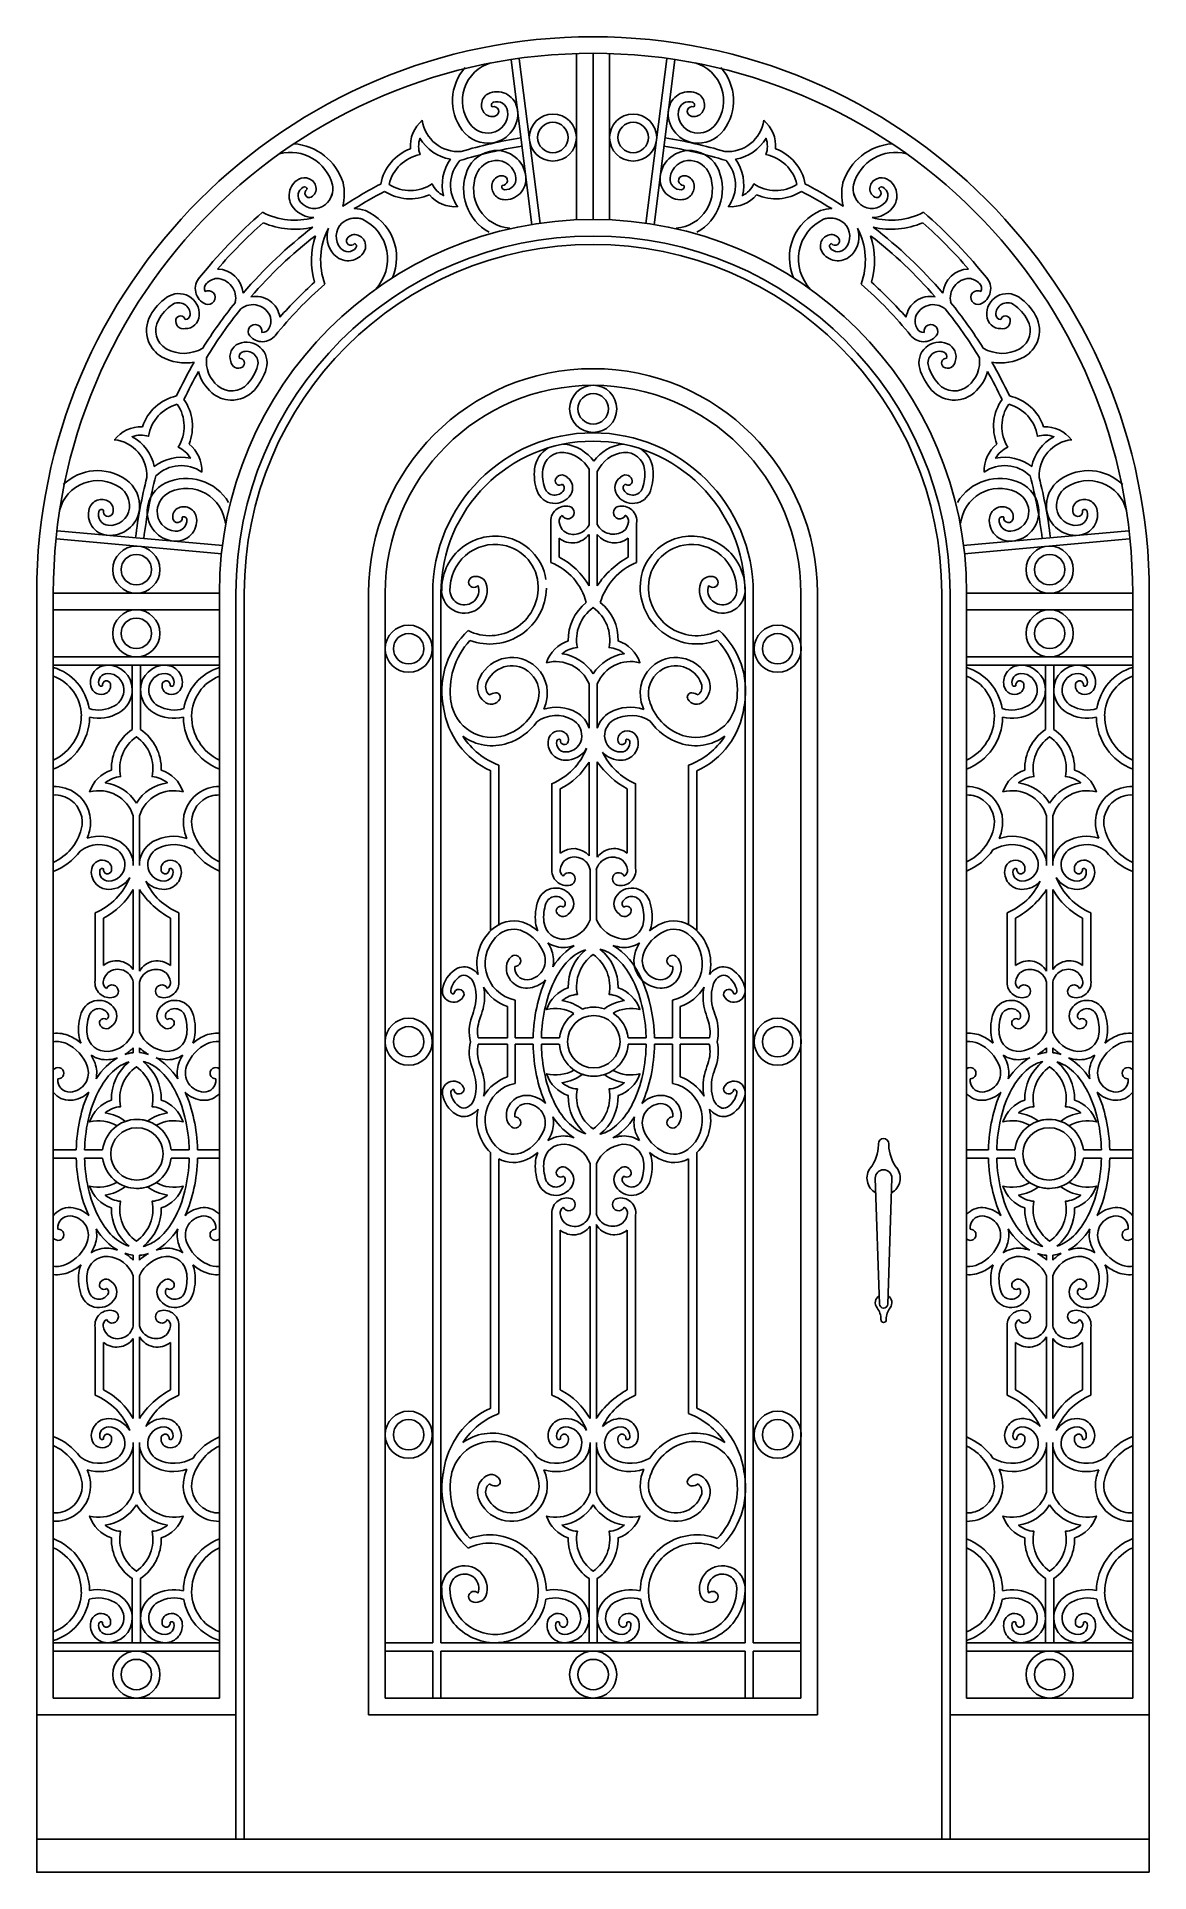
# Model space of a CAD drawing. Header units: millimetres. Extents: x 0 to 1702, y 0 to 2807.
import ezdxf

# ---------------------------------------------------------------- set-up
doc = ezdxf.new("R2010")
doc.units = ezdxf.units.MM
for name, color, linetype in [('ceco.net 115 door frame', 7, 'Continuous'), ('ceco.net 115 door lock', 8, 'Continuous'), ('ceco.net 115 door wrought iron', 9, 'Continuous')]:
    doc.layers.add(name, color=color, linetype=linetype)

msp = doc.modelspace()

# ---------------------------------------------------------------- linework, layer by layer
at = {"layer": 'ceco.net 115 door frame'}
for p, q in [((825.5, 2526.7), (825.5, 2780.9)), ((876.3, 2526.7), (876.3, 2780.9)), ((25.4, 1955.8), (279.4, 1955.8)), ((304.8, 1955.8), (304.8, 50.8)), ((317.5, 1955.8), (317.5, 50.8)), ((533, 1955.8), (533, 266.3)), ((1168.8, 266.3), (1168.8, 1955.8)), ((1384.3, 50.8), (1384.3, 1955.8)), ((1397, 50.8), (1397, 1955.8)), ((1676.4, 1955.8), (1422.4, 1955.8)), ((25.4, 1930.4), (279.4, 1930.4)), ((1676.4, 1930.4), (1422.4, 1930.4)), ((25.4, 266.3), (279.4, 266.3)), ((533, 266.3), (1168.8, 266.3)), ((1676.4, 266.3), (1422.4, 266.3)), ((304.8, 240.9), (0, 240.9)), ((1701.8, 240.9), (1397, 240.9)), ((317.5, 50.8), (0, 50.8)), ((317.5, 50.8), (1384.3, 50.8)), ((1384.3, 50.8), (1701.8, 50.8))]:
    msp.add_line(p, q, dxfattribs=at)
for points in [[(1701.8, 0), (1701.8, 1955.8, 1), (0, 1955.8), (0, 0), (1701.8, 0)], [(1194.2, 240.9), (1194.2, 1955.8, 1), (507.6, 1955.8), (507.6, 240.9)]]:
    msp.add_lwpolyline(points, format="xyb", close=True, dxfattribs=at)
for points in [[(1676.4, 266.3), (1676.4, 1955.8, 1), (25.4, 1955.8), (25.4, 266.3)], [(1422.4, 266.3), (1422.4, 1955.8, 1), (279.4, 1955.8), (279.4, 266.3)]]:
    msp.add_lwpolyline(points, format="xyb", dxfattribs=at)
for radius in [546.1, 533.4, 317.9]:
    msp.add_arc((850.9, 1955.8), radius, 0, 180, dxfattribs=at)
at = {"layer": 'ceco.net 115 door lock'}
for p, q in [((1287.4, 1112.3), (1287.4, 1114)), ((1303.3, 1112.3), (1303.3, 1114)), ((1282.7, 1061.5), (1289, 868.9)), ((1301.7, 868.9), (1308.1, 1061.5)), ((1291.4, 845.6), (1291.4, 844.7)), ((1299.4, 845.6), (1299.4, 844.7))]:
    msp.add_line(p, q, dxfattribs=at)
for centre, radius, start, end in [((1226.8, 1113.4), 60.7, 322.462, 358.9128), ((1295.4, 1114), 7.96, 0, 180), ((1364, 1113.4), 60.7, 181.0872, 217.538), ((1295.4, 1061.5), 25.4, 141.8988, 241.907), ((1295.4, 1061.5), 12.7, 0, 180), ((1295.4, 1061.5), 25.4, 298.093, 38.1012), ((1295.4, 871), 12.7, 122.2205, 218.1012), ((1295.4, 871), 12.7, 321.8988, 57.7795), ((1261.1, 845), 30.3, 1.0872, 36.7269), ((1295.4, 868.9), 6.35, 180, 0), ((1295.4, 844.7), 3.98, 180, 0), ((1329.7, 845), 30.3, 143.2731, 178.9128)]:
    msp.add_arc(centre, radius, start, end, dxfattribs=at)
at = {"layer": 'ceco.net 115 door wrought iron'}
for p, q in [((850.9, 2781.3), (850.9, 2527.3)), ((757.5, 2519.2), (725.5, 2771.2)), ((770.1, 2520.9), (738.1, 2772.9)), ((931.7, 2520.9), (963.7, 2772.9)), ((944.3, 2519.2), (976.3, 2771.2)), ((857.5, 2065.2), (857.5, 2141.7)), ((284.5, 2028.7), (31.5, 2051.4)), ((786.6, 2062.7), (786.6, 2002.8)), ((917.6, 2062.7), (917.6, 2002.8)), ((1417.3, 2028.7), (1670.3, 2051.4)), ((283.2, 2016), (30.3, 2038.8)), ((799.3, 2039.9), (799.3, 2010.9)), ((904.9, 2039.9), (904.9, 2010.9)), ((1418.6, 2016), (1671.5, 2038.8)), ((605.7, 351), (605.7, 1955.8)), ((618.4, 351), (618.4, 1955.8)), ((1083.4, 1955.8), (1083.4, 351)), ((1096.1, 1955.8), (1096.1, 351)), ((279.4, 1858.4), (25.4, 1858.4)), ((1422.4, 1858.4), (1676.4, 1858.4)), ((279.4, 1845.7), (25.4, 1845.7)), ((1422.4, 1845.7), (1676.4, 1845.7)), ((844.8, 1817.3), (844.8, 1749.2)), ((857.5, 1817.3), (857.5, 1749.2)), ((694.3, 1439.5), (694.3, 1684.3)), ((707, 1449.1), (707, 1692.8)), ((844.8, 1697.5), (844.8, 1554.3)), ((857.5, 1697.9), (857.5, 1552)), ((997.1, 1449.1), (997.1, 1692.8)), ((1009.8, 1439.5), (1009.8, 1684.3)), ((788.1, 1535.2), (788.1, 1664.6)), ((800.8, 1558.1), (800.8, 1656.5)), ((903.3, 1558.1), (903.3, 1656.5)), ((916, 1535.2), (916, 1664.6)), ((147.6, 1615.6), (147.6, 1539.4)), ((157.2, 1615.6), (157.2, 1539.4)), ((1544.6, 1615.6), (1544.6, 1539.4)), ((1554.2, 1615.6), (1554.2, 1539.4)), ((846.4, 1532.8), (846.4, 1456.3)), ((856, 1532.8), (856, 1456.3)), ((147.6, 1502.8), (147.6, 1380.6)), ((157.2, 1502.8), (157.2, 1377.9)), ((1544.6, 1502.8), (1544.6, 1377.9)), ((1554.2, 1502.8), (1554.2, 1380.6)), ((89.3, 1363.6), (89.3, 1467.2)), ((217.2, 1363.6), (217.2, 1467.2)), ((1484.6, 1363.6), (1484.6, 1467.2)), ((1612.5, 1363.6), (1612.5, 1467.2)), ((102, 1386.4), (102, 1459.1)), ((204.5, 1386.4), (204.5, 1459.1)), ((1497.3, 1386.4), (1497.3, 1459.1)), ((1599.8, 1386.4), (1599.8, 1459.1)), ((147.6, 1361.1), (147.6, 1284.6)), ((157.2, 1361.1), (157.2, 1284.6)), ((1544.6, 1361.1), (1544.6, 1284.6)), ((1554.2, 1361.1), (1554.2, 1284.6)), ((720.2, 1275.7), (720.2, 1323.6)), ((731.7, 1275.7), (731.7, 1333.7)), ((972.5, 1275.7), (972.5, 1333.7)), ((984, 1275.7), (984, 1323.6)), ((720.2, 1275.7), (675.1, 1275.7)), ((720.2, 1266.2), (675.5, 1266.2)), ((720.2, 1216.4), (720.2, 1266.2)), ((759.3, 1275.7), (731.7, 1275.7)), ((731.7, 1206.3), (731.7, 1266.2)), ((759.2, 1266.2), (731.7, 1266.2)), ((799.6, 1275.7), (772, 1275.7)), ((799.4, 1266.2), (772, 1266.2)), ((904.6, 1275.7), (932.2, 1275.7)), ((904.8, 1266.2), (932.2, 1266.2)), ((944.9, 1275.7), (972.5, 1275.7)), ((944.9, 1266.2), (972.5, 1266.2)), ((972.5, 1206.3), (972.5, 1266.2)), ((984, 1275.7), (1029.1, 1275.7)), ((984, 1216.4), (984, 1266.2)), ((984, 1266.2), (1028.7, 1266.2)), ((147.6, 1260.7), (147.6, 1253.2)), ((157.2, 1260.7), (157.2, 1253.3)), ((1544.6, 1260.7), (1544.6, 1253.3)), ((1554.2, 1260.7), (1554.2, 1253.2)), ((25.4, 1104.7), (60.5, 1104.7)), ((73.2, 1104.7), (100.8, 1104.7)), ((205.7, 1104.7), (233.4, 1104.7)), ((246.1, 1104.7), (279.4, 1104.7)), ((694.3, 1100.5), (694.3, 709.8)), ((1009.8, 1100.5), (1009.8, 709.8)), ((1455.7, 1104.7), (1422.4, 1104.7)), ((1496.1, 1104.7), (1468.4, 1104.7)), ((1628.6, 1104.7), (1601, 1104.7)), ((1676.4, 1104.7), (1641.3, 1104.7)), ((25.4, 1092), (60.5, 1092)), ((73.2, 1092), (100.8, 1092)), ((205.7, 1092), (233.4, 1092)), ((246.1, 1092), (279.4, 1092)), ((707, 1090.9), (707, 701.3)), ((846.4, 1007.2), (846.4, 1083.7)), ((856, 1007.2), (856, 1083.7)), ((997.1, 1090.9), (997.1, 701.3)), ((1455.7, 1092), (1422.4, 1092)), ((1496.1, 1092), (1468.4, 1092)), ((1628.6, 1092), (1601, 1092)), ((1676.4, 1092), (1641.3, 1092)), ((788.1, 1004.8), (788.1, 729.5)), ((846.4, 693.9), (846.4, 987.7)), ((856, 693.9), (856, 990.5)), ((916, 1004.8), (916, 729.5)), ((800.8, 981.9), (800.8, 737.6)), ((903.3, 981.9), (903.3, 737.6)), ((147.6, 936), (147.6, 943.5)), ((157.2, 936), (157.2, 943.4)), ((1544.6, 936), (1544.6, 943.4)), ((1554.2, 936), (1554.2, 943.5)), ((147.6, 835.6), (147.6, 912.1)), ((157.2, 835.6), (157.2, 912.1)), ((1544.6, 835.6), (1544.6, 912.1)), ((1554.2, 835.6), (1554.2, 912.1)), ((89.3, 833.1), (89.3, 729.5)), ((147.6, 693.9), (147.6, 816.1)), ((157.2, 693.9), (157.2, 818.8)), ((217.2, 833.1), (217.2, 729.5)), ((1484.6, 833.1), (1484.6, 729.5)), ((1544.6, 693.9), (1544.6, 818.8)), ((1554.2, 693.9), (1554.2, 816.1)), ((1612.5, 833.1), (1612.5, 729.5)), ((102, 810.3), (102, 737.6)), ((204.5, 810.3), (204.5, 737.6)), ((1497.3, 810.3), (1497.3, 737.6)), ((1599.8, 810.3), (1599.8, 737.6)), ((147.6, 581.1), (147.6, 657.3)), ((157.2, 581.1), (157.2, 657.3)), ((846.4, 581.1), (846.4, 657.3)), ((856, 581.1), (856, 657.3)), ((1544.6, 581.1), (1544.6, 657.3)), ((1554.2, 581.1), (1554.2, 657.3)), ((279.4, 351), (25.4, 351)), ((279.4, 338.3), (25.4, 338.3)), ((605.7, 351), (533.7, 351)), ((605.7, 338.3), (533.7, 338.3)), ((605.7, 266.3), (605.7, 338.3)), ((1083.4, 351), (618.4, 351)), ((618.4, 266.3), (618.4, 338.3)), ((1083.4, 338.3), (618.4, 338.3)), ((1083.4, 338.3), (1083.4, 266.3)), ((1168.1, 351), (1096.1, 351)), ((1168.1, 338.3), (1096.1, 338.3)), ((1096.1, 338.3), (1096.1, 266.3)), ((1422.4, 351), (1676.4, 351)), ((1422.4, 338.3), (1676.4, 338.3))]:
    msp.add_line(p, q, dxfattribs=at)
for points in [[(655.5, 2759.5, 0.35957), (651, 2663.7, 0.276638), (697.6, 2644.6, 0.411841), (735.3, 2695.5, 0.470069), (693.6, 2720.9, 0.501739), (684, 2690.9)], [(694.8, 2766.6, 0.525666), (663.2, 2672.8, 0.276638), (695.3, 2659.7, 0.411841), (720.2, 2693.3, 0.470069), (698.6, 2706.5, 0.546885), (696.8, 2699.3)], [(1046.3, 2759.5, -0.35957), (1050.8, 2663.7, -0.276638), (1004.2, 2644.6, -0.411841), (966.5, 2695.5, -0.470069), (1008.2, 2720.9, -0.501739), (1017.8, 2690.9)], [(1007, 2766.6, -0.525666), (1038.6, 2672.8, -0.276638), (1006.5, 2659.7, -0.411841), (981.6, 2693.3, -0.470069), (1003.2, 2706.5, -0.546885), (1005, 2699.3)], [(393.4, 2642.9, -0.306956), (468.6, 2583.6, -0.116247), (468.1, 2547.6, -0.023873), (526.2, 2581.4, -0.009384)], [(647.4, 2617.3, -0.035229), (742.2, 2639.4, -0.035229)], [(649.2, 2631.2, -0.03329), (740.7, 2652, -0.03329)], [(1054.4, 2617.3, 0.035229), (959.6, 2639.4, 0.035229)], [(1052.6, 2631.2, 0.03329), (961.1, 2652, 0.03329)], [(1308.4, 2642.9, 0.306956), (1233.2, 2583.6, 0.116247), (1233.7, 2547.6, 0.023873), (1175.6, 2581.4, 0.009384)], [(371.4, 2627.8, -0.41219), (452.3, 2580.2, -0.195179), (448, 2557.4)], [(692.1, 2507.7, -0.382297), (658.6, 2602.4, -0.276638), (699, 2632.5, -0.411841), (748.2, 2592.6, -0.470069), (714.2, 2557.6, -0.501739), (697.4, 2584.3)], [(723.8, 2513.9, -0.510203), (672.7, 2596.6, -0.276638), (700.5, 2617.3, -0.411841), (733, 2591, -0.470069), (715.4, 2572.8, -0.546885), (711.9, 2579.4)], [(1009.7, 2507.7, 0.382297), (1043.2, 2602.4, 0.276638), (1002.8, 2632.5, 0.411841), (953.6, 2592.6, 0.470069), (987.6, 2557.6, 0.501739), (1004.4, 2584.3)], [(978, 2513.9, 0.510203), (1029.1, 2596.6, 0.276638), (1001.3, 2617.3, 0.411841), (968.8, 2591, 0.470069), (986.4, 2572.8, 0.546885), (989.9, 2579.4)], [(1330.4, 2627.8, 0.41219), (1249.5, 2580.2, 0.195179), (1253.8, 2557.4)], [(423.7, 2530.1, -0.217134), (392.8, 2544.8, -0.470069), (400.8, 2588.8, -0.501739), (427.2, 2577.1)], [(1278.1, 2530.1, 0.217134), (1309, 2544.8, 0.470069), (1301, 2588.8, 0.501739), (1274.6, 2577.1)], [(544.1, 2438, 0.418384), (502.7, 2540.9, 0.081493), (485.8, 2543.8, -0.019274), (532.1, 2570.2, -0.006045)], [(1157.7, 2438, -0.418384), (1199.1, 2540.9, -0.081493), (1216, 2543.8, 0.019274), (1169.7, 2570.2, 0.006045)], [(345.3, 2538.3, 0.046306), (246.7, 2435.3)], [(518, 2420.4, 0.51283), (498.1, 2527.7, 0.195746), (474.8, 2526.6)], [(1183.8, 2420.4, -0.51283), (1203.7, 2527.7, -0.195746), (1227, 2526.6)], [(1356.5, 2538.3, -0.046306), (1455.1, 2435.3)], [(346.3, 2522.3, 0.032861), (276.5, 2451.3)], [(422.2, 2515.3, 0.052227), (315.6, 2414.4)], [(426.2, 2502.3, 0.04918), (327.6, 2408.9)], [(446.2, 2514.1, 0.269006), (454.7, 2473.7, 0.470069), (499.4, 2475.5, 0.501739), (491.4, 2503.3)], [(1255.6, 2514.1, -0.269006), (1247.1, 2473.7, -0.470069), (1202.4, 2475.5, -0.501739), (1210.4, 2503.3)], [(1275.6, 2502.3, -0.04918), (1374.2, 2408.9)], [(1279.6, 2515.3, -0.052227), (1386.2, 2414.4)], [(1355.5, 2522.3, -0.032861), (1425.3, 2451.3)], [(171.1, 2340.9, -0.221192), (173.9, 2380.3, -0.113932), (199.1, 2408.2, -0.627897), (248.7, 2380.4, -0.401846), (226.9, 2360.3)], [(440.7, 2428.3, 0.043834), (364.6, 2349.5, 0.043834)], [(425, 2431.3, 0.029579), (371.9, 2377.8, 0.029579)], [(1261.1, 2428.3, -0.043834), (1337.2, 2349.5, -0.043834)], [(1276.8, 2431.3, -0.029579), (1329.9, 2377.8, -0.029579)], [(1530.7, 2340.9, 0.221192), (1527.9, 2380.3, 0.113932), (1502.7, 2408.2, 0.627897), (1453.1, 2380.4, 0.401846), (1474.9, 2360.3)], [(253.9, 2330.5, -0.265539), (198, 2329.4, -0.404298), (186.2, 2373.5, -0.113932), (207.1, 2396.8, -0.627897), (234.7, 2381.3, -0.401846), (227.1, 2374.3)], [(303.9, 2400.3, 0.030464), (253.9, 2330.5, 0.030464)], [(312.3, 2390.6, 0.03303), (259.8, 2315.9, 0.03303)], [(1389.5, 2390.6, -0.03303), (1442, 2315.9, -0.03303)], [(1397.9, 2400.3, -0.030464), (1447.9, 2330.5, -0.030464)], [(1447.9, 2330.5, 0.265539), (1503.8, 2329.4, 0.404298), (1515.6, 2373.5, 0.113932), (1494.7, 2396.8, 0.627897), (1467.1, 2381.3, 0.401846), (1474.7, 2374.3)], [(241, 2309.1, -0.175472), (190.8, 2317.4, -0.168076), (171.1, 2340.9)], [(296.5, 2251.1, 0.221192), (332.9, 2266.5, 0.113932), (351.2, 2299.3, 0.627897), (308.9, 2337.3, 0.401846), (296.9, 2310.2)], [(1405.3, 2251.1, -0.221192), (1368.9, 2266.5, -0.113932), (1350.6, 2299.3, -0.627897), (1392.9, 2337.3, -0.401846), (1404.9, 2310.2)], [(1460.8, 2309.1, 0.175472), (1511, 2317.4, 0.168076), (1530.7, 2340.9)], [(241, 2309.1, 0.020668), (213.9, 2257.5, 0.009384)], [(259.8, 2315.9, 0.249649), (276.9, 2272.9, 0.404298), (322.5, 2275.9, 0.113932), (337.8, 2303.2, 0.627897), (314.2, 2324.4, 0.401846), (310, 2314.9)], [(1442, 2315.9, -0.249649), (1424.9, 2272.9, -0.404298), (1379.3, 2275.9, -0.113932), (1364, 2303.2, -0.627897), (1387.6, 2324.4, -0.401846), (1391.8, 2314.9)], [(1460.8, 2309.1, -0.020668), (1487.9, 2257.5, -0.009384)], [(247.3, 2294.6, 0.017328), (225.3, 2252, 0.006045)], [(247.3, 2294.6, 0.147521), (267.9, 2262.2, 0.168076), (296.5, 2251.1)], [(1454.5, 2294.6, -0.147521), (1433.9, 2262.2, -0.168076), (1405.3, 2251.1)], [(1454.5, 2294.6, -0.017328), (1476.5, 2252, -0.006045)], [(782.3, 2178, 0.235004), (761.6, 2146.2, 0.113932), (765.4, 2112.2, 0.627897), (816.8, 2106.5, 0.401846), (811.3, 2132.9)], [(844.8, 2060.4), (844.8, 2145.2, 0.239199), (806.4, 2171.1, 0.404298), (774.2, 2144.7, 0.113932), (777.4, 2116.4, 0.627897), (806.1, 2113.3, 0.401846), (804.1, 2122.5)], [(852.1, 2157.5, 0.210669), (807.7, 2183.7, 0.012639), (805.5, 2183.9)], [(852.1, 2157.5, -0.210669), (896.5, 2183.7, -0.0019), (896.8, 2183.8)], [(857.5, 2141.7, -0.259441), (897.8, 2171.1, -0.404298), (929.9, 2144.7, -0.113932), (926.7, 2116.4, -0.627897), (898.1, 2113.3, -0.401846), (900, 2122.5)], [(924.2, 2176.5, -0.217453), (942.5, 2146.2, -0.113932), (938.7, 2112.2, -0.627897), (887.3, 2106.5, -0.401846), (892.8, 2132.9)], [(40.7, 2121.8, -0.35957), (136.2, 2129.8, -0.276638), (157, 2084, -0.411841), (107.5, 2044.4, -0.470069), (80.5, 2085.1, -0.501739), (110.2, 2095.8)], [(182.4, 2135.2, 0.035229), (163.8, 2039.5, 0.035229)], [(1519.4, 2135.2, -0.035229), (1538, 2039.5, -0.035229)], [(1661.1, 2121.8, 0.35957), (1565.6, 2129.8, 0.276638), (1544.8, 2084, 0.411841), (1594.3, 2044.4, 0.470069), (1621.3, 2085.1, 0.501739), (1591.6, 2095.8)], [(35, 2082.3, -0.525666), (127.5, 2117.3, -0.276638), (141.8, 2085.7, -0.411841), (109.1, 2059.6, -0.470069), (95.1, 2080.7, -0.546885), (102.3, 2082.7)], [(168.6, 2132.8, 0.03329), (151.2, 2040.7, 0.03329)], [(293.6, 2094.4, 0.382297), (197.7, 2124.5, 0.276638), (169.1, 2083, 0.411841), (210.8, 2035.3, 0.470069), (244.5, 2070.5, 0.501739), (217.3, 2086.4)], [(288.6, 2062.5, 0.510203), (204.1, 2110.6, 0.276638), (184.4, 2082.1, 0.411841), (211.9, 2050.5, 0.470069), (229.4, 2068.8, 0.546885), (222.7, 2072)], [(1408.2, 2094.4, -0.382297), (1504.1, 2124.5, -0.276638), (1532.7, 2083, -0.411841), (1491, 2035.3, -0.470069), (1457.3, 2070.5, -0.501739), (1484.5, 2086.4)], [(1413.2, 2062.5, -0.510203), (1497.7, 2110.6, -0.276638), (1517.4, 2082.1, -0.411841), (1489.9, 2050.5, -0.470069), (1472.4, 2068.8, -0.546885), (1479.1, 2072)], [(1533.2, 2132.8, -0.03329), (1550.6, 2040.7, -0.03329)], [(1666.8, 2082.3, 0.525666), (1574.3, 2117.3, 0.276638), (1560, 2085.7, 0.411841), (1592.7, 2059.6, 0.470069), (1606.7, 2080.7, 0.546885), (1599.5, 2082.7)], [(844.8, 1817.3, 0.373142), (779.8, 1849.5, -0.238095), (813.1, 1882.9, -0.234947), (840.4, 1941.5)], [(862, 1941.5, -0.234947), (889.3, 1882.9, -0.238095), (922.6, 1849.5, 0.373142), (857.5, 1817.3, 0.373142)], [(775.9, 1778.6, 0.030947), (779.3, 1789.2, 0.308466), (758.7, 1847.1, 0.495958), (675.8, 1822.2, 0.322961), (684.5, 1790.4)], [(928.6, 1777.9, -0.033006), (924.8, 1789.2, -0.308466), (945.5, 1847.1, -0.495958), (1028.4, 1822.2, -0.322961), (1019.7, 1790.4)], [(80.1, 1779.3, 0.204459), (119.1, 1783.7, 0.276638), (133.4, 1808.9, 0.411841), (108.2, 1833, 0.470069), (95, 1816.5, 0.546885), (100.8, 1814.3)], [(146.1, 1845.7), (146.1, 1747.4, 0.255077), (114.3, 1685.4, 0.238095), (81, 1652.1, -0.396765), (147.6, 1615.6)], [(81, 1766, 0.185319), (125.4, 1772.7, 0.276638), (146.1, 1809.2, 0.411841), (108, 1845.7, 0.470069), (82.6, 1814, 0.501739), (106.4, 1802.8)], [(158.8, 1845.7), (158.8, 1747.4, -0.255077), (190.5, 1685.4, -0.238095), (223.8, 1652.1, 0.396765), (157.2, 1615.6)], [(224.3, 1766.1, -0.187275), (179.4, 1772.7, -0.276638), (158.8, 1809.2, -0.411841), (196.9, 1845.7, -0.470069), (222.3, 1814, -0.501739), (198.4, 1802.8)], [(225.2, 1779.4, -0.207111), (185.7, 1783.7, -0.276638), (171.4, 1808.9, -0.411841), (196.6, 1833, -0.470069), (209.8, 1816.5, -0.546885), (204, 1814.3)], [(1476.6, 1779.4, 0.207111), (1516.1, 1783.7, 0.276638), (1530.4, 1808.9, 0.411841), (1505.2, 1833, 0.470069), (1492, 1816.5, 0.546885), (1497.8, 1814.3)], [(1477.5, 1766.1, 0.187275), (1522.4, 1772.7, 0.276638), (1543, 1809.2, 0.411841), (1504.9, 1845.7, 0.470069), (1479.5, 1814, 0.501739), (1503.4, 1802.8)], [(1543, 1845.7), (1543, 1747.4, 0.255077), (1511.3, 1685.4, 0.238095), (1478, 1652.1, -0.396765), (1544.6, 1615.6)], [(1555.7, 1845.7), (1555.7, 1747.4, -0.255077), (1587.5, 1685.4, -0.238095), (1620.8, 1652.1, 0.396765), (1554.2, 1615.6)], [(1620.8, 1766, -0.185319), (1576.4, 1772.7, -0.276638), (1555.7, 1809.2, -0.411841), (1593.8, 1845.7, -0.470069), (1619.2, 1814, -0.501739), (1595.4, 1802.8)], [(1621.7, 1779.3, -0.204459), (1582.7, 1783.7, -0.276638), (1568.4, 1808.9, -0.411841), (1593.6, 1833, -0.470069), (1606.8, 1816.5, -0.546885), (1601, 1814.3)], [(765.1, 1759.1, -0.296123), (819.5, 1762.3, -0.276638), (833.7, 1737.1, -0.411841), (808.6, 1713, -0.470069), (795.4, 1729.5, -0.546885), (801.2, 1731.7, -0.501739)], [(775.9, 1778.6, -0.20873), (825.8, 1773.3, -0.195746), (844.8, 1749.2, -0.195746)], [(928.6, 1777.9, 0.217731), (876.6, 1773.3, 0.195746), (857.5, 1749.2, 0.195746)], [(937.9, 1760.7, 0.263345), (882.9, 1762.3, 0.276638), (868.7, 1737.1, 0.411841), (893.8, 1713, 0.470069), (907, 1729.5, 0.546885), (901.2, 1731.7)], [(651.8, 1737.1, 0.240354), (720.2, 1726.3, 0.15816), (765.1, 1759.1, 0.15816)], [(841.2, 1718.6, -0.269006), (808.3, 1700.3, -0.470069), (782.9, 1732, -0.501739), (806.7, 1743.2)], [(865.6, 1712.7, 0.217134), (894.1, 1700.3, 0.470069), (919.5, 1732, 0.501739), (895.6, 1743.2)], [(1052.4, 1737.1, -0.240354), (984, 1726.3, -0.163799), (937.9, 1760.7, -0.163799)], [(77.1, 1581.2, 0.030947), (80.6, 1591.8, 0.308466), (59.9, 1649.7, 0.170366), (25.4, 1660, 0.170366)], [(229.8, 1580.5, -0.033006), (226, 1591.8, -0.308466), (246.7, 1649.7, -0.161988), (279.4, 1660.1, -0.161988)], [(1472, 1580.5, 0.033006), (1475.8, 1591.8, 0.308466), (1455.1, 1649.7, 0.161988), (1422.4, 1660.1, 0.161988)], [(1624.7, 1581.2, -0.030947), (1621.2, 1591.8, -0.308466), (1641.9, 1649.7, -0.170366), (1676.4, 1660, -0.170366)], [(77.1, 1581.2, -0.20873), (127, 1575.9, -0.276638), (147.6, 1539.4)], [(229.8, 1580.5, 0.217731), (177.8, 1575.9, 0.276638), (157.2, 1539.4)], [(1472, 1580.5, -0.217731), (1524, 1575.9, -0.276638), (1544.6, 1539.4)], [(1624.7, 1581.2, 0.20873), (1574.8, 1575.9, 0.276638), (1554.2, 1539.4)], [(25.4, 1530.3, 0.146135), (66.3, 1561.6)], [(66.3, 1561.6, -0.296123), (120.7, 1564.9, -0.276638), (134.9, 1539.7, -0.411841), (109.8, 1515.6, -0.470069), (96.6, 1532.1, -0.546885), (102.4, 1534.3, -0.501739)], [(142.4, 1521.2, -0.269006), (109.5, 1502.9, -0.470069), (84.1, 1534.6, -0.501739), (108, 1545.7)], [(166.8, 1515.3, 0.217134), (195.3, 1502.9, 0.470069), (220.7, 1534.6, 0.501739), (196.9, 1545.7)], [(239.1, 1563.3, 0.263345), (184.1, 1564.9, 0.276638), (169.9, 1539.7, 0.411841), (195, 1515.6, 0.470069), (208.2, 1532.1, 0.546885), (202.4, 1534.3)], [(279.4, 1531, -0.146354), (239.1, 1563.3)], [(1422.4, 1531, 0.146354), (1462.7, 1563.3)], [(1462.7, 1563.3, -0.263345), (1517.7, 1564.9, -0.276638), (1531.9, 1539.7, -0.411841), (1506.8, 1515.6, -0.470069), (1493.6, 1532.1, -0.546885), (1499.4, 1534.3)], [(1535, 1515.3, -0.217134), (1506.5, 1502.9, -0.470069), (1481.1, 1534.6, -0.501739), (1504.9, 1545.7)], [(1559.4, 1521.2, 0.269006), (1592.3, 1502.9, 0.470069), (1617.7, 1534.6, 0.501739), (1593.8, 1545.7)], [(1635.5, 1561.6, 0.296123), (1581.1, 1564.9, 0.276638), (1566.9, 1539.7, 0.411841), (1592, 1515.6, 0.470069), (1605.2, 1532.1, 0.546885), (1599.4, 1534.3, 0.501739)], [(1676.4, 1530.3, -0.146135), (1635.5, 1561.6)], [(766.6, 1439.3, -0.076258), (763.2, 1451.8, -0.113932), (767, 1485.8, -0.627897), (818.4, 1491.5, -0.401846), (812.9, 1465)], [(846.4, 1456.3, -0.293585), (808, 1426.9, -0.404298), (775.8, 1453.3, -0.113932), (779, 1481.5, -0.627897), (807.6, 1484.7, -0.401846), (805.7, 1475.5)], [(856, 1456.3, 0.259441), (896.2, 1426.9, 0.404298), (928.3, 1453.3, 0.113932), (925.1, 1481.5, 0.627897), (896.5, 1484.7, 0.401846), (898.4, 1475.5)], [(937.5, 1439.3, 0.076258), (940.9, 1451.8, 0.113932), (937.1, 1485.8, 0.627897), (885.8, 1491.5, 0.401846), (891.2, 1465)], [(675.2, 1372.9, -0.296557), (700.3, 1444.7, -0.280029), (749.6, 1450.3, -0.068525), (766.6, 1439.3)], [(731.7, 1333.7, -0.642174), (708.1, 1434.7, -0.280029), (744.3, 1438.7, -0.198402), (776.1, 1404.2, -0.505576), (750.1, 1364.7, -0.452982), (731.1, 1384.2, -0.023023), (731.2, 1385, -0.023023)], [(972.5, 1333.7, 0.642174), (996.1, 1434.7, 0.280029), (959.9, 1438.7, 0.198402), (928, 1404.2, 0.505576), (954.1, 1364.7, 0.452982), (973, 1384.2, 0.023023), (972.9, 1385, 0.023023)], [(1028.9, 1372.9, 0.296557), (1003.9, 1444.7, 0.280029), (954.6, 1450.3, 0.068525), (937.5, 1439.3)], [(840, 1410.7, 0.233062), (813.1, 1352.4, 0.238095), (779.8, 1319.1, -0.198626), (821.7, 1313.3)], [(822.2, 1416.9, -0.058874), (809, 1414.2, -0.168076), (782, 1421.2, -0.168076)], [(782, 1421.2, -0.046934), (788, 1408.6, -0.145309), (789.6, 1384.7)], [(861.6, 1411.4, -0.236914), (889.3, 1352.4, -0.238095), (922.6, 1319.1, 0.193409), (881.6, 1313.8)], [(881.3, 1417.2, 0.052345), (895.2, 1414.2, 0.168076), (922.2, 1421.2, 0.168076)], [(922.2, 1421.2, 0.046934), (916.1, 1408.6, 0.505576), (953.4, 1352, 0.452982), (985.7, 1385.2, 0.199321), (978, 1400.1)], [(653.8, 1341.9, -0.919927), (620.7, 1350.2, -0.214906), (641, 1380.8, -0.271554), (665, 1381.5, -0.0995), (675.2, 1372.9, -0.0995)], [(778.4, 1364.4, -0.186058), (750.8, 1352, -0.452982), (718.5, 1385.2, -0.199321), (726.1, 1400.1)], [(868.3, 1320.3, -0.122464), (898.7, 1332.8, 0.162801), (875.4, 1342.3, 0.298178), (851.2, 1403.3, 0.298178), (827, 1342.3, 0.162801), (803.7, 1332.8, -0.125021), (834.7, 1319.9, -0.125021)], [(1050.4, 1341.9, 0.919927), (1083.4, 1350.2, 0.214906), (1063.1, 1380.8, 0.271554), (1039.1, 1381.5, 0.0995), (1028.9, 1372.9, 0.0995)], [(637.9, 1343, -0.483733), (633.3, 1348.1, -0.214906), (647.8, 1370, -0.271554), (658.9, 1370.3, -0.184149), (668.7, 1358.9, -0.14955), (670.3, 1323.5, -0.024291), (665.6, 1308.1, 0.14555), (663.3, 1270, 0.12335)], [(683.5, 1353.2, -0.113593), (682.7, 1320.4, -0.024291), (677.5, 1303.7, 0.131924), (675.1, 1275.7)], [(720.2, 1323.6, -0.174073), (683.5, 1353.2, -0.174073)], [(984, 1323.6, 0.174073), (1020.7, 1353.2, 0.174073)], [(1020.7, 1353.2, 0.113593), (1021.5, 1320.4, 0.024291), (1026.6, 1303.7, -0.131924), (1029.1, 1275.7)], [(1066.3, 1343, 0.483733), (1070.9, 1348.1, 0.214906), (1056.4, 1370, 0.271554), (1045.2, 1370.3, 0.184149), (1035.4, 1358.9, 0.14955), (1033.8, 1323.5, 0.024291), (1038.6, 1308.1, -0.14555), (1040.8, 1270, -0.14555), (1038.6, 1231.9, 0.024291), (1033.8, 1216.5, 0.14955), (1035.4, 1181.1, 0.184149), (1045.2, 1169.7, 0.271554), (1056.4, 1170, 0.214906), (1070.9, 1191.9, 0.483733), (1066.3, 1197, -0.483733)], [(67.8, 1267.7, -0.076258), (64.4, 1280.1, -0.113932), (68.2, 1314.1, -0.627897), (119.6, 1319.8, -0.401846), (114.1, 1293.4)], [(147.6, 1284.6, -0.293585), (109.2, 1255.2, -0.404298), (77, 1281.6, -0.113932), (80.2, 1309.9, -0.627897), (108.8, 1313.1, -0.401846), (106.9, 1303.9)], [(157.2, 1284.6, 0.264323), (197.4, 1255.2, 0.404298), (229.5, 1281.6, 0.113932), (226.4, 1309.9, 0.627897), (197.7, 1313.1, 0.401846), (199.6, 1303.9)], [(238.7, 1267.7, 0.076258), (242.1, 1280.1, 0.113932), (238.3, 1314.1, 0.627897), (187, 1319.8, 0.401846), (192.4, 1293.4)], [(1463.1, 1267.7, -0.076258), (1459.7, 1280.1, -0.113932), (1463.5, 1314.1, -0.627897), (1514.8, 1319.8, -0.401846), (1509.4, 1293.4)], [(1544.6, 1284.6, -0.264323), (1504.4, 1255.2, -0.404298), (1472.3, 1281.6, -0.113932), (1475.4, 1309.9, -0.627897), (1504.1, 1313.1, -0.401846), (1502.2, 1303.9)], [(1554.2, 1284.6, 0.293585), (1592.6, 1255.2, 0.404298), (1624.8, 1281.6, 0.113932), (1621.6, 1309.9, 0.627897), (1593, 1313.1, 0.401846), (1594.9, 1303.9)], [(1634, 1267.7, 0.076258), (1637.4, 1280.1, 0.113932), (1633.6, 1314.1, 0.627897), (1582.2, 1319.8, 0.401846), (1587.7, 1293.4)], [(25.4, 1282.7, -0.137177), (50.8, 1278.6, -0.068525), (67.8, 1267.7)], [(25.4, 1269.9, -0.147572), (45.5, 1267.1, -0.198402), (77.3, 1232.6, -0.505576), (51.3, 1193.1, -0.452982), (32.3, 1212.5, -0.023023), (32.5, 1213.4)], [(279.4, 1270.2, 0.134586), (261.1, 1267.1, 0.198402), (229.3, 1232.6, 0.505576), (255.3, 1193.1, 0.452982), (274.2, 1212.5, 0.023023), (274.1, 1213.4)], [(279.4, 1282.9, 0.127702), (255.8, 1278.6, 0.068525), (238.7, 1267.7)], [(637.9, 1197, 0.483733), (633.3, 1191.9, 0.214906), (647.8, 1170, 0.271554), (658.9, 1169.7, 0.184149), (668.7, 1181.1, 0.14955), (670.3, 1216.5, 0.024291), (665.6, 1231.9, -0.14555), (663.3, 1270, -0.130697)], [(683.5, 1186.8, 0.113593), (682.7, 1219.6, 0.024291), (677.5, 1236.3, -0.141076), (675.5, 1266.2)], [(1020.7, 1186.8, -0.113593), (1021.5, 1219.6, -0.024291), (1026.6, 1236.3, 0.141076), (1028.7, 1266.2)], [(1422.4, 1282.9, -0.127702), (1446, 1278.6, -0.068525), (1463.1, 1267.7)], [(1422.4, 1270.2, -0.134586), (1440.7, 1267.1, -0.198402), (1472.5, 1232.6, -0.505576), (1446.5, 1193.1, -0.452982), (1427.6, 1212.5, -0.023023), (1427.7, 1213.4)], [(1676.4, 1269.9, 0.147572), (1656.3, 1267.1, 0.198402), (1624.5, 1232.6, 0.505576), (1650.5, 1193.1, 0.452982), (1669.5, 1212.5, 0.023023), (1669.3, 1213.4)], [(1676.4, 1282.7, 0.137177), (1651, 1278.6, 0.068525), (1634, 1267.7)], [(141.2, 1239.1, 0.233084), (114.3, 1180.8, 0.238095), (81, 1147.4, -0.198626), (122.9, 1141.6)], [(83.2, 1249.5, -0.046934), (89.2, 1237, -0.145309), (90.8, 1213.1)], [(123.4, 1245.2, -0.058874), (110.2, 1242.6, -0.168076), (83.2, 1249.5)], [(147.6, 1260.7, -0.072357), (134.7, 1250.4, -0.072357)], [(157.2, 1260.7, 0.063138), (170.9, 1250.6, 0.063138)], [(162.8, 1239.7, -0.23685), (190.5, 1180.8, -0.238095), (223.8, 1147.4, 0.193409), (182.8, 1142.2)], [(182.5, 1245.6, 0.052345), (196.4, 1242.6, 0.168076), (223.4, 1249.5, 0.168076)], [(223.4, 1249.5, 0.046934), (217.3, 1237, 0.145309), (215.8, 1213.1)], [(1539, 1239.7, 0.23685), (1511.3, 1180.8, 0.238095), (1478, 1147.4, -0.193409), (1519, 1142.2)], [(1519.3, 1245.6, -0.052345), (1505.4, 1242.6, -0.168076), (1478.4, 1249.5, -0.168076)], [(1478.4, 1249.5, -0.046934), (1484.5, 1237, -0.145309), (1486, 1213.1)], [(1544.6, 1260.7, -0.063138), (1530.9, 1250.6, -0.063138)], [(1554.2, 1260.7, 0.072357), (1567.1, 1250.4, 0.072357)], [(1560.6, 1239.1, -0.233084), (1587.5, 1180.8, -0.238095), (1620.8, 1147.4, 0.198626), (1578.9, 1141.6)], [(1578.4, 1245.2, 0.058874), (1591.6, 1242.6, 0.168076), (1618.6, 1249.5)], [(1618.6, 1249.5, 0.046934), (1612.6, 1237, 0.145309), (1611, 1213.1)], [(25.4, 1226.6, -0.030417), (27.3, 1228.5)], [(169.5, 1148.6, -0.122464), (199.9, 1161.2, 0.162801), (176.6, 1170.6, 0.298178), (152.4, 1231.6, 0.298178), (128.2, 1170.6, 0.162801), (104.9, 1161.2, -0.125021), (135.9, 1148.2, -0.125021)], [(279.4, 1228.4, 0.002198), (279.3, 1228.5)], [(653.8, 1198.1, 0.919927), (620.7, 1189.8, 0.214906), (641, 1159.2, 0.271554), (665, 1158.5, 0.0995), (675.2, 1167.1, 0.0995)], [(720.2, 1216.4, 0.174073), (683.5, 1186.8, 0.174073)], [(840, 1129.3, -0.233084), (813.1, 1187.6, -0.238095), (779.8, 1220.9, 0.198626), (821.7, 1226.7)], [(868.3, 1219.7, 0.122464), (898.7, 1207.2, -0.162801), (875.4, 1197.7, -0.298178), (851.2, 1136.7, -0.298178), (827, 1197.7, -0.162801), (803.7, 1207.2, 0.125021), (834.7, 1220.1, 0.125021)], [(861.6, 1128.6, 0.23685), (889.3, 1187.6, 0.238095), (922.6, 1220.9, -0.193409), (881.6, 1226.2)], [(984, 1216.4, -0.174073), (1020.7, 1186.8, -0.174073)], [(1050.4, 1198.1, -0.919927), (1083.4, 1189.8, -0.214906), (1063.1, 1159.2, -0.271554), (1039.1, 1158.5, -0.0995), (1028.9, 1167.1, -0.0995)], [(1422.4, 1228.4, -0.002198), (1422.5, 1228.5)], [(1532.3, 1148.6, 0.122464), (1501.9, 1161.2, -0.162801), (1525.2, 1170.6, -0.298178), (1549.4, 1231.6, -0.298178), (1573.6, 1170.6, -0.162801), (1596.9, 1161.2, 0.125021), (1565.9, 1148.2, 0.125021)], [(1676.4, 1226.6, 0.030417), (1674.5, 1228.5)], [(79.6, 1192.7, -0.186058), (52, 1180.4, -0.254955), (25.4, 1193.1, -0.254955)], [(227, 1192.7, 0.186058), (254.6, 1180.4, 0.230428), (279.4, 1190.9, 0.230428)], [(731.7, 1206.3, 0.642174), (708.1, 1105.3, 0.280029), (744.3, 1101.3, 0.198402), (776.1, 1135.8, 0.505576), (750.1, 1175.3, 0.452982), (731.1, 1155.8, 0.023023), (731.2, 1155, 0.023023)], [(778.4, 1175.6, 0.186058), (750.8, 1188, 0.452982), (718.5, 1154.8, 0.199321), (726.1, 1139.9)], [(925.8, 1175.6, -0.186058), (953.4, 1188, -0.452982), (985.7, 1154.8, -0.199321), (978, 1139.9)], [(972.5, 1206.3, -0.642174), (996.1, 1105.3, -0.280029), (959.9, 1101.3, -0.198402), (928, 1135.8, -0.505576), (954.1, 1175.3, -0.452982), (973, 1155.8, -0.023023), (972.9, 1155, -0.023023)], [(1474.8, 1192.7, -0.186058), (1447.2, 1180.4, -0.230428), (1422.4, 1190.9, -0.230428)], [(1622.2, 1192.7, 0.186058), (1649.8, 1180.4, 0.254955), (1676.4, 1193.1, 0.254955)], [(675.2, 1167.1, 0.266092), (694.3, 1100.5, 0.266092)], [(782, 1118.8, 0.046934), (788, 1131.4, 0.145309), (789.6, 1155.3)], [(922.2, 1118.8, -0.046934), (916.1, 1131.4, -0.145309), (914.6, 1155.3)], [(1028.9, 1167.1, -0.266092), (1009.8, 1100.5, -0.266092)], [(822.2, 1123.1, 0.058874), (809, 1125.8, 0.168076), (782, 1118.8)], [(881.3, 1122.8, -0.052345), (895.2, 1125.8, -0.168076), (922.2, 1118.8, -0.168076)], [(707, 1090.9, 0.235046), (749.6, 1089.7, 0.068525), (766.6, 1100.7, 0.068525)], [(766.6, 1100.7, 0.076258), (763.2, 1088.2, 0.113932), (767, 1054.2, 0.627897), (818.4, 1048.5, 0.401846), (812.9, 1075)], [(846.4, 1083.7, 0.293585), (808, 1113.1, 0.404298), (775.8, 1086.7, 0.113932), (779, 1058.5, 0.627897), (807.6, 1055.3, 0.401846), (805.7, 1064.5)], [(856, 1083.7, -0.264323), (896.2, 1113.1, -0.404298), (928.3, 1086.7, -0.113932), (925.1, 1058.5, -0.627897), (896.5, 1055.3, -0.401846), (898.4, 1064.5)], [(937.5, 1100.7, -0.076258), (940.9, 1088.2, -0.113932), (937.1, 1054.2, -0.627897), (885.8, 1048.5, -0.401846), (891.2, 1075)], [(997.1, 1090.9, -0.235046), (954.6, 1089.7, -0.068525), (937.5, 1100.7)], [(141.2, 957.6, -0.233084), (114.3, 1015.9, -0.238095), (81, 1049.3, 0.198626), (122.9, 1055.1)], [(169.5, 1048.1, 0.122464), (199.9, 1035.5, -0.162801), (176.6, 1026.1, -0.298178), (152.4, 965.1, -0.298178), (128.2, 1026.1, -0.162801), (104.9, 1035.5, 0.125021), (135.9, 1048.5, 0.125021)], [(162.8, 957, 0.23685), (190.5, 1015.9, 0.238095), (223.8, 1049.3, -0.193409), (182.8, 1054.5)], [(1539, 957, -0.23685), (1511.3, 1015.9, -0.238095), (1478, 1049.3, 0.193409), (1519, 1054.5)], [(1532.3, 1048.1, -0.122464), (1501.9, 1035.5, 0.162801), (1525.2, 1026.1, 0.298178), (1549.4, 965.1, 0.298178), (1573.6, 1026.1, 0.162801), (1596.9, 1035.5, -0.125021), (1565.9, 1048.5, -0.125021)], [(1560.6, 957.6, 0.233084), (1587.5, 1015.9, 0.238095), (1620.8, 1049.3, -0.198626), (1578.9, 1055.1)], [(79.6, 1004, 0.186058), (52, 1016.3, 0.254955), (25.4, 1003.6, 0.254955)], [(227, 1004, -0.186058), (254.6, 1016.3, -0.230428), (279.4, 1005.8, -0.230428)], [(1474.8, 1004, 0.186058), (1447.2, 1016.3, 0.230428), (1422.4, 1005.8, 0.230428)], [(1622.2, 1004, -0.186058), (1649.8, 1016.3, -0.254955), (1676.4, 1003.6, -0.254955)], [(25.4, 926.8, 0.147572), (45.5, 929.6, 0.198402), (77.3, 964.1, 0.505576), (51.3, 1003.6, 0.452982), (32.3, 984.2, 0.023023), (32.5, 983.3)], [(83.2, 947.2, 0.046934), (89.2, 959.7, 0.145309), (90.8, 983.6)], [(223.4, 947.2, -0.046934), (217.3, 959.7, -0.145309), (215.8, 983.6)], [(279.4, 926.5, -0.134586), (261.1, 929.6, -0.198402), (229.3, 964.1, -0.505576), (255.3, 1003.6, -0.452982), (274.2, 984.2, -0.023023), (274.1, 983.3)], [(1422.4, 926.5, 0.134586), (1440.7, 929.6, 0.198402), (1472.5, 964.1, 0.505576), (1446.5, 1003.6, 0.452982), (1427.6, 984.2, 0.023023), (1427.7, 983.3)], [(1478.4, 947.2, 0.046934), (1484.5, 959.7, 0.145309), (1486, 983.6)], [(1618.6, 947.2, -0.046934), (1612.6, 959.7, -0.145309), (1611, 983.6)], [(1676.4, 926.8, -0.147572), (1656.3, 929.6, -0.198402), (1624.5, 964.1, -0.505576), (1650.5, 1003.6, -0.452982), (1669.5, 984.2, -0.023023), (1669.3, 983.3)], [(25.4, 970.1, 0.030417), (27.3, 968.2)], [(279.4, 968.3, -0.002198), (279.3, 968.2)], [(1422.4, 968.3, 0.002198), (1422.5, 968.2)], [(1676.4, 970.1, -0.030417), (1674.5, 968.2)], [(25.4, 914, 0.137177), (50.8, 918.1, 0.068525), (67.8, 929)], [(67.8, 929, 0.076258), (64.4, 916.6, 0.113932), (68.2, 882.6, 0.627897), (119.6, 876.9, 0.401846), (114.1, 903.3)], [(147.6, 912.1, 0.293585), (109.2, 941.5, 0.404298), (77, 915.1, 0.113932), (80.2, 886.8, 0.627897), (108.8, 883.6, 0.401846), (106.9, 892.8)], [(123.4, 951.5, 0.058874), (110.2, 954.1, 0.168076), (83.2, 947.2)], [(147.6, 936, 0.072357), (134.7, 946.3, 0.072357)], [(157.2, 936, -0.063138), (170.9, 946.1, -0.063138)], [(157.2, 912.1, -0.264323), (197.4, 941.5, -0.404298), (229.5, 915.1, -0.113932), (226.4, 886.8, -0.627897), (197.7, 883.6, -0.401846), (199.6, 892.8)], [(182.5, 951.1, -0.052345), (196.4, 954.1, -0.168076), (223.4, 947.2, -0.168076)], [(238.7, 929, -0.076258), (242.1, 916.6, -0.113932), (238.3, 882.6, -0.627897), (187, 876.9, -0.401846), (192.4, 903.3)], [(279.4, 913.8, -0.127702), (255.8, 918.1, -0.068525), (238.7, 929)], [(1422.4, 913.8, 0.127702), (1446, 918.1, 0.068525), (1463.1, 929)], [(1463.1, 929, 0.076258), (1459.7, 916.6, 0.113932), (1463.5, 882.6, 0.627897), (1514.8, 876.9, 0.401846), (1509.4, 903.3)], [(1544.6, 912.1, 0.264323), (1504.4, 941.5, 0.404298), (1472.3, 915.1, 0.113932), (1475.4, 886.8, 0.627897), (1504.1, 883.6, 0.401846), (1502.2, 892.8)], [(1519.3, 951.1, 0.052345), (1505.4, 954.1, 0.168076), (1478.4, 947.2, 0.168076)], [(1544.6, 936, 0.063138), (1530.9, 946.1, 0.063138)], [(1554.2, 936, -0.072357), (1567.1, 946.3, -0.072357)], [(1554.2, 912.1, -0.293585), (1592.6, 941.5, -0.404298), (1624.8, 915.1, -0.113932), (1621.6, 886.8, -0.627897), (1593, 883.6, -0.401846), (1594.9, 892.8)], [(1578.4, 951.5, -0.058874), (1591.6, 954.1, -0.168076), (1618.6, 947.2)], [(1634, 929, -0.076258), (1637.4, 916.6, -0.113932), (1633.6, 882.6, -0.627897), (1582.2, 876.9, -0.401846), (1587.7, 903.3)], [(1676.4, 914, -0.137177), (1651, 918.1, -0.068525), (1634, 929)], [(66.3, 635.1, 0.296123), (120.7, 631.8, 0.276638), (134.9, 657, 0.411841), (109.8, 681.1, 0.470069), (96.6, 664.6, 0.546885), (102.4, 662.4, 0.501739)], [(142.4, 675.5, 0.269006), (109.5, 693.8, 0.470069), (84.1, 662.1, 0.501739), (108, 651)], [(166.8, 681.4, -0.217134), (195.3, 693.8, -0.470069), (220.7, 662.1, -0.501739), (196.9, 651)], [(239.1, 633.4, -0.263345), (184.1, 631.8, -0.276638), (169.9, 657, -0.411841), (195, 681.1, -0.470069), (208.2, 664.6, -0.546885), (202.4, 662.4)], [(765.1, 635.1, 0.296123), (819.5, 631.8, 0.276638), (833.7, 657, 0.411841), (808.6, 681.1, 0.470069), (795.4, 664.6, 0.546885), (801.2, 662.4, 0.501739)], [(841.2, 675.5, 0.269006), (808.3, 693.8, 0.470069), (782.9, 662.1, 0.501739), (806.7, 651)], [(865.6, 681.4, -0.217134), (894.1, 693.8, -0.470069), (919.5, 662.1, -0.501739), (895.6, 651)], [(937.9, 633.4, -0.263345), (882.9, 631.8, -0.276638), (868.7, 657, -0.411841), (893.8, 681.1, -0.470069), (907, 664.6, -0.546885), (901.2, 662.4)], [(1462.7, 633.4, 0.263345), (1517.7, 631.8, 0.276638), (1531.9, 657, 0.411841), (1506.8, 681.1, 0.470069), (1493.6, 664.6, 0.546885), (1499.4, 662.4)], [(1535, 681.4, 0.217134), (1506.5, 693.8, 0.470069), (1481.1, 662.1, 0.501739), (1504.9, 651)], [(1559.4, 675.5, -0.269006), (1592.3, 693.8, -0.470069), (1617.7, 662.1, -0.501739), (1593.8, 651)], [(1635.5, 635.1, -0.296123), (1581.1, 631.8, -0.276638), (1566.9, 657, -0.411841), (1592, 681.1, -0.470069), (1605.2, 664.6, -0.546885), (1599.4, 662.4, -0.501739)], [(25.4, 666.4, -0.146135), (66.3, 635.1)], [(77.1, 615.5, 0.20873), (127, 620.8, 0.276638), (147.6, 657.3)], [(229.8, 616.2, -0.217731), (177.8, 620.8, -0.276638), (157.2, 657.3)], [(279.4, 665.7, 0.146354), (239.1, 633.4)], [(651.8, 657, -0.240354), (720.2, 667.8, -0.15816), (765.1, 635.1, -0.15816)], [(775.9, 615.5, 0.20873), (825.8, 620.8, 0.276638), (846.4, 657.3)], [(928.6, 616.2, -0.217731), (876.6, 620.8, -0.276638), (856, 657.3)], [(1052.4, 657, 0.240354), (984, 667.8, 0.163799), (937.9, 633.4, 0.163799)], [(1422.4, 665.7, -0.146354), (1462.7, 633.4)], [(1472, 616.2, 0.217731), (1524, 620.8, 0.276638), (1544.6, 657.3)], [(1624.7, 615.5, -0.20873), (1574.8, 620.8, -0.276638), (1554.2, 657.3)], [(1676.4, 666.4, 0.146135), (1635.5, 635.1)], [(77.1, 615.5, -0.030947), (80.6, 605, -0.308466), (59.9, 547, -0.170366), (25.4, 536.7, -0.170366)], [(229.8, 616.2, 0.033006), (226, 605, 0.308466), (246.7, 547, 0.161988), (279.4, 536.6, 0.161988)], [(775.9, 615.5, -0.030947), (779.3, 605, -0.308466), (758.7, 547, -0.495958), (675.8, 571.9, -0.322961), (684.5, 603.7)], [(928.6, 616.2, 0.033006), (924.8, 605, 0.308466), (945.5, 547, 0.495958), (1028.4, 571.9, 0.322961), (1019.7, 603.7)], [(1472, 616.2, -0.033006), (1475.8, 605, -0.308466), (1455.1, 547, -0.161988), (1422.4, 536.6, -0.161988)], [(1624.7, 615.5, 0.030947), (1621.2, 605, 0.308466), (1641.9, 547, 0.170366), (1676.4, 536.7, 0.170366)], [(146.1, 351), (146.1, 449.3, -0.255077), (114.3, 511.3, -0.238095), (81, 544.6, 0.396765), (147.6, 581.1)], [(158.8, 351), (158.8, 449.3, 0.255077), (190.5, 511.3, 0.238095), (223.8, 544.6, -0.396765), (157.2, 581.1)], [(844.8, 351), (844.8, 449.3, -0.255077), (813.1, 511.3, -0.238095), (779.8, 544.6, 0.396765), (846.4, 581.1)], [(857.5, 351), (857.5, 449.3, 0.255077), (889.3, 511.3, 0.238095), (922.6, 544.6, -0.396765), (856, 581.1)], [(1543, 351), (1543, 449.3, -0.255077), (1511.3, 511.3, -0.238095), (1478, 544.6, 0.396765), (1544.6, 581.1)], [(1555.7, 351), (1555.7, 449.3, 0.255077), (1587.5, 511.3, 0.238095), (1620.8, 544.6, -0.396765), (1554.2, 581.1)], [(81, 430.8, -0.185319), (125.4, 424, -0.276638), (146.1, 387.5, -0.411841), (108, 351, -0.470069), (82.6, 382.8, -0.501739), (106.4, 393.9)], [(224.3, 430.6, 0.187275), (179.4, 424, 0.276638), (158.8, 387.5, 0.411841), (196.9, 351, 0.470069), (222.3, 382.8, 0.501739), (198.4, 393.9)], [(779.7, 430.8, -0.185319), (824.2, 424, -0.276638), (844.8, 387.5, -0.411841), (806.7, 351, -0.470069), (781.3, 382.8, -0.501739), (805.2, 393.9)], [(923.1, 430.6, 0.187275), (878.2, 424, 0.276638), (857.5, 387.5, 0.411841), (895.6, 351, 0.470069), (921, 382.8, 0.501739), (897.2, 393.9)], [(1477.5, 430.6, -0.187275), (1522.4, 424, -0.276638), (1543, 387.5, -0.411841), (1504.9, 351, -0.470069), (1479.5, 382.8, -0.501739), (1503.4, 393.9)], [(1620.8, 430.8, 0.185319), (1576.4, 424, 0.276638), (1555.7, 387.5, 0.411841), (1593.8, 351, 0.470069), (1619.2, 382.8, 0.501739), (1595.4, 393.9)], [(80.1, 417.4, -0.204459), (119.1, 413, -0.276638), (133.4, 387.8, -0.411841), (108.2, 363.7, -0.470069), (95, 380.2, -0.546885), (100.8, 382.4)], [(225.2, 417.3, 0.207111), (185.7, 413, 0.276638), (171.4, 387.8, 0.411841), (196.6, 363.7, 0.470069), (209.8, 380.2, 0.546885), (204, 382.4)], [(778.9, 417.4, -0.204459), (817.9, 413, -0.276638), (832.1, 387.8, -0.411841), (807, 363.7, -0.470069), (793.8, 380.2, -0.546885), (799.6, 382.4)], [(924, 417.3, 0.207111), (884.5, 413, 0.276638), (870.2, 387.8, 0.411841), (895.4, 363.7, 0.470069), (908.6, 380.2, 0.546885), (902.8, 382.4)], [(1476.6, 417.3, -0.207111), (1516.1, 413, -0.276638), (1530.4, 387.8, -0.411841), (1505.2, 363.7, -0.470069), (1492, 380.2, -0.546885), (1497.8, 382.4)], [(1621.7, 417.4, 0.204459), (1582.7, 413, 0.276638), (1568.4, 387.8, 0.411841), (1593.6, 363.7, 0.470069), (1606.8, 380.2, 0.546885), (1601, 382.4)]]:
    msp.add_lwpolyline(points, format="xyb", dxfattribs=at)
for points in [[(539.1, 2580.8, 0.298178), (604.7, 2581.7, 0.162801), (622.3, 2563.7, -0.217567), (632.7, 2619.4, -0.217567), (586.2, 2651.5, 0.162801), (586.3, 2626.4, 0.298178), (539.1, 2580.8, 0.298178)], [(1162.7, 2580.8, -0.298178), (1097.1, 2581.7, -0.162801), (1079.5, 2563.7, 0.217567), (1069.1, 2619.4, 0.217567), (1115.6, 2651.5, -0.162801), (1115.5, 2626.4, -0.298178), (1162.7, 2580.8, -0.298178)], [(215, 2244.7, -0.298178), (216.5, 2179.1, -0.162801), (235.1, 2162.1, 0.217567), (179.9, 2149.7, 0.217567), (146, 2195.1, -0.162801), (171.1, 2195.8, -0.298178), (215, 2244.7, -0.298178)], [(1486.8, 2244.7, 0.298178), (1485.3, 2179.1, 0.162801), (1466.7, 2162.1, -0.217567), (1521.9, 2149.7, -0.217567), (1555.8, 2195.1, 0.162801), (1530.7, 2195.8, 0.298178), (1486.8, 2244.7, 0.298178)], [(851.2, 1832.5, -0.217567), (898.7, 1863.3, 0.162801), (875.4, 1872.7, 0.298178), (851.2, 1933.7, 0.298178), (827, 1872.7, 0.162801), (803.7, 1863.3, -0.217567)], [(152.4, 1635, -0.217567), (199.9, 1665.9, 0.162801), (176.6, 1675.3, 0.298178), (152.4, 1736.3, 0.298178), (128.2, 1675.3, 0.162801), (104.9, 1665.9, -0.217567)], [(1549.4, 1635, 0.217567), (1501.9, 1665.9, -0.162801), (1525.2, 1675.3, -0.298178), (1549.4, 1736.3, -0.298178), (1573.6, 1675.3, -0.162801), (1596.9, 1665.9, 0.217567)], [(152.4, 561.7, 0.217567), (199.9, 530.8, -0.162801), (176.6, 521.4, -0.298178), (152.4, 460.4, -0.298178), (128.2, 521.4, -0.162801), (104.9, 530.8, 0.217567)], [(851.2, 561.7, 0.217567), (898.7, 530.8, -0.162801), (875.4, 521.4, -0.298178), (851.2, 460.4, -0.298178), (827, 521.4, -0.162801), (803.7, 530.8, 0.217567)], [(1549.4, 561.7, -0.217567), (1501.9, 530.8, 0.162801), (1525.2, 521.4, 0.298178), (1549.4, 460.4, 0.298178), (1573.6, 521.4, 0.162801), (1596.9, 530.8, -0.217567)]]:
    msp.add_lwpolyline(points, format="xyb", close=True, dxfattribs=at)
for points in [[(857.5, 2141.7), (857.5, 2060.4)], [(844.8, 1967.2), (844.8, 2045.7)], [(857.5, 2045.7), (857.5, 1967.2)]]:
    msp.add_lwpolyline(points, dxfattribs=at)
for centre, radius in [((789.5, 2652.5), 36), ((789.5, 2652.5), 23.3), ((912.3, 2652.5), 36), ((912.3, 2652.5), 23.3), ((851.2, 2237.7), 36), ((851.2, 2237.7), 23.3), ((152.4, 1991.8), 36), ((1549.4, 1991.8), 36), ((152.4, 1991.8), 23.3), ((1549.4, 1991.8), 23.3), ((152.4, 1894.4), 36), ((152.4, 1894.4), 23.3), ((1549.4, 1894.4), 36), ((1549.4, 1894.4), 23.3), ((569, 1870.9), 36), ((569, 1870.9), 23.3), ((1133.4, 1870.9), 36), ((1133.4, 1870.9), 23.3), ((569, 1270), 36), ((569, 1270), 23.3), ((852.1, 1270), 40.1), ((1133.4, 1270), 36), ((1133.4, 1270), 23.3), ((153.3, 1098.4), 40.1), ((1548.5, 1098.4), 40.1), ((569, 669.1), 36), ((1133.4, 669.1), 36), ((569, 669.1), 23.3), ((1133.4, 669.1), 23.3), ((152.4, 302.3), 36), ((851.2, 302.3), 36), ((1549.4, 302.3), 36), ((152.4, 302.3), 23.3), ((851.2, 302.3), 23.3), ((1549.4, 302.3), 23.3)]:
    msp.add_circle(centre, radius, dxfattribs=at)
for centre, radius, start, end in [((699.3, 2692.4), 7.35, 291.0352, 110.0711), ((1002.5, 2692.4), 7.35, 69.9289, 248.9648), ((623.8, 2639.2), 52.3, 130.5834, 184.1534), ((644.7, 2686.4), 55.4, 187.7915, 274.7038), ((696.5, 2699.8), 15.3, 215.5051, 291.0352), ((1005.3, 2699.8), 15.3, 248.9648, 324.4949), ((1057.1, 2686.4), 55.4, 265.2962, 352.2085), ((1078, 2639.2), 52.3, 355.8466, 49.4166), ((597.5, 2567.6), 72.6, 110.8987, 168.9903), ((688.4, 2580.1), 55.4, 137.8159, 216.9453), ((1013.4, 2580.1), 55.4, 323.0547, 42.1841), ((1104.3, 2567.6), 72.6, 11.0097, 69.1013), ((711.7, 2578.8), 15.3, 83.4301, 158.9601), ((712.6, 2586.7), 7.35, 264.3941, 83.4301), ((989.2, 2586.7), 7.35, 96.5699, 275.6059), ((990.1, 2578.8), 15.3, 21.0399, 96.5699), ((415, 2563.5), 15.1, 119.3444, 220.0514), ((409.6, 2573.1), 4.06, 4.6501, 119.3444), ((416.9, 2567.5), 6.74, 118.1996, 297.2356), ((413.5, 2574), 14, 297.2356, 12.7656), ((422, 2574.1), 30.9, 309.587, 11.441), ((571.3, 2631.4), 72.6, 237.4077, 293.8381), ((640.3, 2599), 52.3, 220.5834, 274.1534), ((1061.5, 2599), 52.3, 265.8466, 319.4166), ((1130.5, 2631.4), 72.6, 246.1619, 302.5923), ((1279.8, 2574.1), 30.9, 168.559, 230.413), ((1288.3, 2574), 14, 167.2344, 242.7644), ((1284.9, 2567.5), 6.74, 242.7644, 61.8004), ((1292.2, 2573.1), 4.06, 60.6556, 175.3499), ((1286.8, 2563.5), 15.1, 319.9486, 60.6556), ((394.9, 2633.5), 107.3, 242.4912, 285.5763), ((424.4, 2571.3), 27.2, 220.0514, 309.587), ((487.8, 2498.6), 30.9, 70.6352, 132.4892), ((1214, 2498.6), 30.9, 47.5108, 109.3648), ((1277.4, 2571.3), 27.2, 230.413, 319.9486), ((1306.9, 2633.5), 107.3, 254.4237, 297.5088), ((394.9, 2633.5), 121.3, 246.4243, 283.0507), ((541.6, 2464.9), 121.3, 162.0491, 196.078), ((541.6, 2464.9), 107.3, 152.7193, 199.989), ((485.3, 2501.3), 27.2, 132.4892, 222.0248), ((480.5, 2494.4), 6.74, 144.8406, 323.8766), ((486.5, 2490.2), 14, 69.3106, 144.8406), ((1215.3, 2490.2), 14, 35.1594, 110.6894), ((1221.3, 2494.4), 6.74, 216.1234, 35.1594), ((1216.5, 2501.3), 27.2, 317.9752, 47.5108), ((1160.2, 2464.9), 107.3, 340.011, 27.2807), ((1160.2, 2464.9), 121.3, 343.922, 17.9509), ((1306.9, 2633.5), 121.3, 256.9493, 293.5757), ((476.3, 2493.1), 15.1, 222.0248, 322.7318), ((485.1, 2486.4), 4.06, 322.7318, 77.4261), ((1216.7, 2486.4), 4.06, 102.5739, 217.2682), ((1225.5, 2493.1), 15.1, 217.2682, 317.9752), ((275.9, 2411.5), 39.9, 4.1593, 89.1183), ((1425.9, 2411.5), 39.9, 90.8817, 175.8407), ((267.9, 2421.4), 25.3, 136.0381, 248.2645), ((267.9, 2421.4), 11.3, 136.0381, 202.6894), ((262.4, 2407.8), 10.6, 248.2645, 118.1562), ((278.9, 2410.7), 26.7, 97.7177, 136.0381), ((274.1, 2406.8), 30.4, 347.6563, 87.6715), ((1427.7, 2406.8), 30.4, 92.3285, 192.3437), ((1422.9, 2410.7), 26.7, 43.9619, 82.2823), ((1439.4, 2407.8), 10.6, 61.8438, 291.7355), ((1433.9, 2421.4), 11.3, 337.3106, 43.9619), ((1433.9, 2421.4), 25.3, 291.7355, 43.9619), ((330.6, 2368.2), 28.8, 19.5523, 129.2177), ((335.2, 2372.5), 37.1, 8.1262, 101.7039), ((1366.6, 2372.5), 37.1, 78.2961, 171.8738), ((1371.2, 2368.2), 28.8, 50.7823, 160.4477), ((224.2, 2371.5), 11.5, 165.8635, 283.3446), ((220.1, 2372.6), 7.26, 13.7657, 165.8635), ((334, 2356.1), 10.6, 350.6384, 220.5301), ((345.2, 2365.7), 11.3, 266.1052, 332.7566), ((331.5, 2372.8), 26.7, 332.7566, 11.0769), ((1370.3, 2372.8), 26.7, 168.9231, 207.2434), ((1356.6, 2365.7), 11.3, 207.2434, 273.8948), ((1367.8, 2356.1), 10.6, 319.4699, 189.3616), ((1481.7, 2372.6), 7.26, 14.1365, 166.2343), ((1477.6, 2371.5), 11.5, 256.6554, 14.1365), ((345.2, 2365.7), 25.3, 220.5301, 321.7722), ((1356.6, 2365.7), 25.3, 218.2278, 319.4699), ((308.4, 2311.3), 11.5, 185.45, 302.9311), ((310.7, 2307.7), 7.26, 302.9311, 95.029), ((1391.1, 2307.7), 7.26, 84.971, 237.0689), ((1393.4, 2311.3), 11.5, 237.0689, 354.55), ((230.3, 2186.8), 72.6, 103.0937, 161.1853), ((165.6, 2210.7), 72.6, 338.2458, 34.6762), ((1536.2, 2210.7), 72.6, 145.3238, 201.7542), ((1471.5, 2186.8), 72.6, 18.8147, 76.9063), ((159.7, 2157.9), 52.3, 87.9306, 141.5005), ((113.2, 2135.3), 55.4, 357.3802, 84.2925), ((850.9, 1955.8), 245.2, 0, 180), ((1588.6, 2135.3), 55.4, 95.7075, 182.6198), ((1542.1, 2157.9), 52.3, 38.4995, 92.0694), ((200.5, 2142.8), 52.3, 357.9306, 51.5005), ((850.9, 1955.8), 232.5, 0, 180), ((1501.3, 2142.8), 52.3, 128.4995, 182.0694), ((221.1, 2095.5), 55.4, 55.1386, 134.2681), ((803.4, 2126.1), 10.5, 41.0527, 158.5338), ((900.7, 2126.1), 10.5, 21.4662, 138.9473), ((1480.7, 2095.5), 55.4, 45.7319, 124.8614), ((799.8, 2127.5), 6.6, 158.5338, 310.6317), ((904.3, 2127.5), 6.6, 229.3683, 21.4662), ((109.3, 2080.5), 7.35, 162.0128, 341.0488), ((101.8, 2083.1), 15.3, 341.0488, 56.5788), ((223.3, 2072.3), 15.3, 113.1238, 188.6538), ((809.3, 2066.1), 23, 76.1328, 188.3592), ((812.5, 2079.1), 9.6, 206.2411, 76.1328), ((891.7, 2079.1), 9.6, 103.8672, 333.7589), ((894.9, 2066.1), 23, 351.6408, 103.8672), ((1478.5, 2072.3), 15.3, 351.3462, 66.8762), ((1600, 2083.1), 15.3, 123.4212, 198.9512), ((1592.5, 2080.5), 7.35, 198.9512, 17.9872), ((215.4, 2071.1), 7.35, 188.6538, 7.6898), ((809.3, 2066.1), 10.3, 121.7079, 188.3592), ((823.1, 2068.1), 24.3, 188.3592, 226.6796), ((821.4, 2071.7), 26, 234.9471, 334.1309), ((882.4, 2074.6), 28.6, 209.7592, 302.3952), ((881, 2068.1), 24.3, 313.3204, 351.6408), ((894.9, 2066.1), 10.3, 351.6408, 58.2921), ((1486.4, 2071.1), 7.35, 172.3102, 351.3462), ((701.2, 1961.3), 81.8, 80.0787, 181.493), ((701.2, 1961.3), 69.1, 80.0787, 181.493), ((701.8, 1965.1), 65.2, 0.6504, 80.0787), ((701.8, 1965.1), 77.9, 8.5272, 80.0787), ((819.3, 2064.1), 31.4, 230.2872, 324.2022), ((884.1, 2066.6), 33.9, 218.2251, 307.8219), ((1001, 1965.1), 77.9, 99.9213, 171.3626), ((1001, 1965.1), 65.2, 99.9213, 179.3496), ((1001.7, 1961.3), 81.8, 358.507, 99.9213), ((1001.7, 1961.3), 69.1, 358.507, 99.9213), ((753.9, 1919.8), 89.2, 14.0526, 68.5127), ((748.4, 1912.3), 111, 29.6653, 62.7255), ((968.5, 1894.5), 132.7, 118.6552, 146.7744), ((955.2, 1912.8), 97.6, 112.6886, 162.904), ((654.2, 1960.1), 34.8, 181.493, 19.49), ((654.2, 1960.1), 22.1, 181.493, 19.49), ((692.8, 1965), 74.2, 243.6279, 0.6504), ((668.8, 1972.7), 8.13, 114.2378, 319.502), ((671.8, 1964.8), 16.7, 24.6225, 112.4017), ((1010, 1965), 86.9, 172.1326, 290.9495), ((1010, 1965), 74.2, 179.3496, 297.1034), ((1048.7, 1960.1), 34.8, 160.51, 358.507), ((1031, 1964.8), 16.7, 67.5983, 155.3775), ((1048.7, 1960.1), 22.1, 160.51, 358.507), ((1034.1, 1972.7), 8.13, 220.498, 65.7622), ((692.8, 1965), 86.9, 249.7576, 358.8974), ((745.7, 1806.3), 126, 132.9586, 188.681), ((745.7, 1806.3), 113.3, 137.0782, 188.681), ((958.4, 1806.3), 113.3, 351.319, 43.173), ((958.4, 1806.3), 126, 351.319, 47.3266), ((3.1, 1767.7), 77.9, 8.5272, 73.3315), ((3.1, 1767.7), 65.2, 0.6504, 69.959), ((302.2, 1767.7), 77.9, 107.0257, 171.3626), ((302.2, 1767.7), 65.2, 110.4763, 179.3496), ((726.7, 1803.2), 41.6, 53.9403, 159.4582), ((726.5, 1803), 41.9, 345.3674, 53.9403), ((977.6, 1803), 41.9, 126.0597, 194.6326), ((977.5, 1803.2), 41.6, 20.5418, 126.0597), ((1399.6, 1767.7), 77.9, 8.6374, 72.9743), ((1399.6, 1767.7), 65.2, 0.6504, 69.5237), ((1698.7, 1767.7), 77.9, 106.6685, 171.4728), ((1698.7, 1767.7), 65.2, 110.041, 179.3496), ((106.8, 1815.7), 6.13, 13.8025, 192.8385), ((100.3, 1814.1), 12.8, 298.2725, 13.8025), ((204.5, 1814.1), 12.8, 166.1975, 241.7275), ((198, 1815.7), 6.13, 347.1615, 166.1975), ((702.2, 1812.3), 15.5, 159.4582, 231.052), ((703.5, 1782.9), 20.6, 94.346, 122.5239), ((702.5, 1796.9), 6.57, 333.0341, 94.346), ((1001.7, 1796.9), 6.57, 85.654, 206.9659), ((1000.6, 1782.9), 20.6, 57.4761, 85.654), ((1002, 1812.3), 15.5, 308.948, 20.5418), ((1503.8, 1815.7), 6.13, 13.8025, 192.8385), ((1497.3, 1814.1), 12.8, 298.2725, 13.8025), ((1601.5, 1814.1), 12.8, 166.1975, 241.7275), ((1595, 1815.7), 6.13, 347.1615, 166.1975), ((-6, 1767.6), 74.2, 294.9961, 0.6504), ((311.2, 1767.6), 74.2, 179.3496, 244.6074), ((696.5, 1798.8), 76.2, 188.681, 193.4043), ((745.5, 1797.5), 124.2, 187.5707, 245.6975), ((696.5, 1798.8), 63.5, 188.681, 288.104), ((695.1, 1800.7), 14.8, 223.7842, 333.0341), ((692.2, 1811.9), 77.3, 288.104, 345.3674), ((1011.9, 1811.9), 77.3, 194.6326, 251.896), ((1007.6, 1798.8), 63.5, 251.896, 351.319), ((1009, 1800.7), 14.8, 206.9659, 316.2158), ((958.7, 1797.5), 124.2, 294.3025, 352.4293), ((1007.6, 1798.8), 76.2, 346.5957, 351.319), ((1390.6, 1767.6), 74.2, 295.3926, 0.6504), ((1707.8, 1767.6), 74.2, 179.3496, 245.0039), ((-6, 1767.6), 86.9, 291.1511, 358.8974), ((311.2, 1767.6), 86.9, 181.0343, 248.5201), ((800.7, 1731.9), 12.8, 346.1975, 61.7275), ((901.7, 1731.9), 12.8, 118.2725, 193.8025), ((1390.6, 1767.6), 86.9, 291.4799, 358.9657), ((1707.8, 1767.6), 86.9, 181.1026, 248.8489), ((745.5, 1797.5), 111.5, 212.8045, 249.8476), ((750.5, 1754.6), 97.6, 292.6886, 338.3188), ((807.1, 1730.3), 6.13, 167.1615, 346.1975), ((953.7, 1754.6), 97.6, 205.4618, 247.3114), ((895.2, 1730.3), 6.13, 193.8025, 12.8385), ((958.7, 1797.5), 111.5, 290.1524, 327.1955), ((750.5, 1754.6), 110.3, 297.1596, 328.8179), ((966.9, 1773), 132.7, 214.4567, 241.3448), ((27.9, 1605.7), 41.6, 53.9403, 93.412), ((27.7, 1605.5), 41.9, 345.3674, 53.9403), ((278.8, 1605.5), 41.9, 126.0597, 194.6326), ((278.7, 1605.7), 41.6, 89.0272, 126.0597), ((1423.1, 1605.7), 41.6, 53.9403, 90.9728), ((1423, 1605.5), 41.9, 345.3674, 53.9403), ((1674.1, 1605.5), 41.9, 126.0597, 194.6326), ((1673.9, 1605.7), 41.6, 86.588, 126.0597), ((-6.6, 1614.5), 77.3, 294.4168, 345.3674), ((313.1, 1614.5), 77.3, 194.6326, 244.1337), ((1388.7, 1614.5), 77.3, 295.8663, 345.3674), ((1708.4, 1614.5), 77.3, 194.6326, 245.5832), ((101.9, 1534.5), 12.8, 346.1975, 61.7275), ((202.9, 1534.5), 12.8, 118.2725, 193.8025), ((824.7, 1529.9), 24.3, 133.3204, 171.6408), ((820.9, 1533.9), 31.4, 40.4833, 129.7128), ((822.7, 1528.4), 24.1, 10.5546, 127.3593), ((881.1, 1526.2), 26, 54.9471, 165.4345), ((883.2, 1533.9), 31.4, 50.2872, 144.7786), ((879.4, 1529.9), 24.3, 8.3592, 46.6796), ((1498.9, 1534.5), 12.8, 346.1975, 61.7275), ((1599.9, 1534.5), 12.8, 118.2725, 193.8025), ((51.7, 1557.2), 97.6, 292.6886, 338.3188), ((108.3, 1532.9), 6.13, 167.1615, 346.1975), ((196.5, 1532.9), 6.13, 193.8025, 12.8385), ((810.9, 1531.9), 23, 171.6408, 283.8672), ((810.9, 1531.9), 10.3, 171.6408, 238.2921), ((814.1, 1518.9), 9.6, 283.8672, 153.7589), ((890.1, 1518.9), 9.6, 26.2411, 256.1328), ((893.3, 1531.9), 23, 256.1328, 8.3592), ((893.3, 1531.9), 10.3, 301.7079, 8.3592), ((1505.3, 1532.9), 6.13, 167.1615, 346.1975), ((1650.1, 1557.2), 97.6, 201.6812, 247.3114), ((1593.5, 1532.9), 6.13, 193.8025, 12.8385), ((51.7, 1557.2), 110.3, 297.1596, 330.4496), ((268.1, 1575.5), 132.7, 213.2256, 241.3448), ((254.9, 1557.2), 97.6, 205.4618, 247.3114), ((1446.9, 1557.2), 97.6, 292.6886, 334.5382), ((1433.7, 1575.5), 132.7, 298.6552, 326.7744), ((1650.1, 1557.2), 110.3, 209.5504, 242.8404), ((801.4, 1470.5), 6.6, 49.3683, 201.4662), ((805, 1471.9), 10.5, 201.4662, 318.9473), ((899.1, 1471.9), 10.5, 221.0527, 338.5338), ((902.7, 1470.5), 6.6, 338.5338, 130.6317), ((125.9, 1358.2), 24.3, 133.3204, 171.6408), ((122.1, 1362.3), 31.4, 35.7978, 129.7128), ((123.9, 1356.7), 24.1, 10.5546, 127.3593), ((184.4, 1362.3), 31.4, 50.2872, 150.1603), ((182.3, 1354.6), 26, 54.9471, 165.4345), ((180.6, 1358.2), 24.3, 8.3592, 46.6796), ((731.7, 1393.6), 8.58, 267.1353, 130.4233), ((972.5, 1393.6), 8.58, 49.5767, 272.8647), ((1521.2, 1358.2), 24.3, 133.3204, 171.6408), ((1517.4, 1362.3), 31.4, 29.8397, 129.7128), ((1519.5, 1354.6), 26, 14.5655, 125.0529), ((1579.7, 1362.3), 31.4, 50.2872, 144.2022), ((1577.9, 1356.7), 24.1, 52.6407, 169.4454), ((1575.9, 1358.2), 24.3, 8.3592, 46.6796), ((112.1, 1360.3), 23, 171.6408, 283.8672), ((112.1, 1360.3), 10.3, 171.6408, 238.2921), ((115.3, 1347.3), 9.6, 283.8672, 153.7589), ((191.3, 1347.3), 9.6, 26.2411, 256.1328), ((194.5, 1360.3), 23, 256.1328, 8.3592), ((194.5, 1360.3), 10.3, 301.7079, 8.3592), ((645.8, 1342), 7.97, 359.1077, 172.5833), ((1058.4, 1342), 7.97, 7.4167, 180.8923), ((1507.3, 1360.3), 23, 171.6408, 283.8672), ((1507.3, 1360.3), 10.3, 171.6408, 238.2921), ((1510.5, 1347.3), 9.6, 283.8672, 153.7589), ((1586.5, 1347.3), 9.6, 26.2411, 256.1328), ((1589.7, 1360.3), 23, 256.1328, 8.3592), ((1589.7, 1360.3), 10.3, 301.7079, 8.3592), ((852.1, 1270), 52.8, 72.14, 109.2559), ((102.6, 1298.8), 6.6, 49.3683, 201.4662), ((106.2, 1300.3), 10.5, 201.4662, 318.9473), ((200.3, 1300.3), 10.5, 221.0527, 338.5338), ((203.9, 1298.8), 6.6, 338.5338, 130.6317), ((852.1, 1270), 52.8, 125.0551, 173.7749), ((852.1, 1270), 52.8, 6.2251, 56.0036), ((1497.9, 1298.8), 6.6, 49.3683, 201.4662), ((1501.5, 1300.3), 10.5, 201.4662, 318.9473), ((1595.6, 1300.3), 10.5, 221.0527, 338.5338), ((1599.2, 1298.8), 6.6, 338.5338, 130.6317), ((852.1, 1270), 52.8, 184.1455, 355.8545), ((32.9, 1221.9), 8.58, 267.1353, 130.4233), ((273.7, 1221.9), 8.58, 49.5767, 272.8647), ((852.1, 1270), 52.8, 250.7441, 287.86), ((1428.1, 1221.9), 8.58, 267.1353, 130.4233), ((1668.9, 1221.9), 8.58, 49.5767, 272.8647), ((645.8, 1198), 7.97, 187.4167, 0.8923), ((1058.4, 1198), 7.97, 179.1077, 352.5833), ((153.3, 1098.4), 52.8, 6.9021, 173.0979), ((153.3, 1098.4), 52.8, 72.14, 109.2559), ((731.7, 1146.4), 8.58, 229.5767, 92.8647), ((972.5, 1146.4), 8.58, 87.1353, 310.4233), ((1548.5, 1098.4), 52.8, 6.9021, 173.0979), ((1548.5, 1098.4), 52.8, 70.7441, 107.86), ((153.3, 1098.4), 52.8, 186.9021, 353.0979), ((801.4, 1069.5), 6.6, 158.5338, 310.6317), ((805, 1068.1), 10.5, 41.0527, 158.5338), ((899.1, 1068.1), 10.5, 21.4662, 138.9473), ((902.7, 1069.5), 6.6, 229.3683, 21.4662), ((1548.5, 1098.4), 52.8, 186.9021, 353.0979), ((153.3, 1098.4), 52.8, 250.7441, 287.86), ((1548.5, 1098.4), 52.8, 252.14, 289.2559), ((810.9, 1008.1), 23, 76.1328, 188.3592), ((810.9, 1008.1), 10.3, 121.7079, 188.3592), ((814.1, 1021.1), 9.6, 206.2411, 76.1328), ((890.1, 1021.1), 9.6, 103.8672, 333.7589), ((893.3, 1008.1), 23, 351.6408, 103.8672), ((893.3, 1008.1), 10.3, 351.6408, 58.2921), ((32.9, 974.8), 8.58, 229.5767, 92.8647), ((273.7, 974.8), 8.58, 87.1353, 310.4233), ((824.7, 1010.1), 24.3, 188.3592, 226.6796), ((820.9, 1006.1), 31.4, 230.2872, 324.2022), ((822.7, 1011.6), 24.1, 232.6407, 349.4454), ((881.1, 1013.8), 26, 194.5655, 305.0529), ((883.2, 1006.1), 31.4, 209.8397, 309.7128), ((879.4, 1010.1), 24.3, 313.3204, 351.6408), ((1428.1, 974.8), 8.58, 229.5767, 92.8647), ((1668.9, 974.8), 8.58, 87.1353, 310.4233), ((102.6, 897.9), 6.6, 158.5338, 310.6317), ((106.2, 896.4), 10.5, 41.0527, 158.5338), ((200.3, 896.4), 10.5, 21.4662, 138.9473), ((203.9, 897.9), 6.6, 229.3683, 21.4662), ((1497.9, 897.9), 6.6, 158.5338, 310.6317), ((1501.5, 896.4), 10.5, 41.0527, 158.5338), ((1595.6, 896.4), 10.5, 21.4662, 138.9473), ((1599.2, 897.9), 6.6, 229.3683, 21.4662), ((112.1, 836.4), 23, 76.1328, 188.3592), ((112.1, 836.4), 10.3, 121.7079, 188.3592), ((115.3, 849.4), 9.6, 206.2411, 76.1328), ((191.3, 849.4), 9.6, 103.8672, 333.7589), ((194.5, 836.4), 23, 351.6408, 103.8672), ((194.5, 836.4), 10.3, 351.6408, 58.2921), ((1507.3, 836.4), 23, 76.1328, 188.3592), ((1507.3, 836.4), 10.3, 121.7079, 188.3592), ((1510.5, 849.4), 9.6, 206.2411, 76.1328), ((1586.5, 849.4), 9.6, 103.8672, 333.7589), ((1589.7, 836.4), 23, 351.6408, 103.8672), ((1589.7, 836.4), 10.3, 351.6408, 58.2921), ((125.9, 838.5), 24.3, 188.3592, 226.6796), ((122.1, 834.4), 31.4, 230.2872, 324.2022), ((123.9, 840), 24.1, 232.6407, 349.4454), ((182.3, 842.1), 26, 194.5655, 305.0529), ((184.4, 834.4), 31.4, 209.8397, 309.7128), ((180.6, 838.5), 24.3, 313.3204, 351.6408), ((1521.2, 838.5), 24.3, 188.3592, 226.6796), ((1517.4, 834.4), 31.4, 230.2872, 330.1603), ((1519.5, 842.1), 26, 234.9471, 345.4345), ((1577.9, 840), 24.1, 190.5546, 307.3593), ((1579.7, 834.4), 31.4, 215.7978, 309.7128), ((1575.9, 838.5), 24.3, 313.3204, 351.6408), ((51.7, 639.5), 110.3, 29.5504, 62.8404), ((268.1, 621.2), 132.7, 118.6552, 146.7744), ((750.5, 639.5), 110.3, 29.5504, 62.8404), ((966.9, 621.2), 132.7, 118.6552, 146.7744), ((1433.7, 621.2), 132.7, 33.2256, 61.3448), ((1650.1, 639.5), 110.3, 117.1596, 150.4496), ((51.7, 639.5), 97.6, 21.6812, 67.3114), ((254.9, 639.5), 97.6, 112.6886, 154.5382), ((745.5, 596.6), 124.2, 114.3025, 172.4293), ((750.5, 639.5), 97.6, 21.6812, 67.3114), ((953.7, 639.5), 97.6, 112.6886, 154.5382), ((958.7, 596.6), 124.2, 7.5707, 65.6975), ((1446.9, 639.5), 97.6, 25.4618, 67.3114), ((1650.1, 639.5), 97.6, 112.6886, 158.3188), ((745.5, 596.6), 111.5, 110.1524, 147.1955), ((958.7, 596.6), 111.5, 32.8045, 69.8476), ((-6.6, 582.2), 77.3, 14.6326, 65.5832), ((108.3, 663.8), 6.13, 13.8025, 192.8385), ((101.9, 662.2), 12.8, 298.2725, 13.8025), ((202.9, 662.2), 12.8, 166.1975, 241.7275), ((196.5, 663.8), 6.13, 347.1615, 166.1975), ((313.1, 582.2), 77.3, 115.8663, 165.3674), ((696.5, 595.3), 63.5, 71.896, 171.319), ((692.2, 582.2), 77.3, 14.6326, 71.896), ((807.1, 663.8), 6.13, 13.8025, 192.8385), ((800.7, 662.2), 12.8, 298.2725, 13.8025), ((901.7, 662.2), 12.8, 166.1975, 241.7275), ((895.2, 663.8), 6.13, 347.1615, 166.1975), ((1011.9, 582.2), 77.3, 108.104, 165.3674), ((1007.6, 595.3), 63.5, 8.681, 108.104), ((1388.7, 582.2), 77.3, 14.6326, 64.1337), ((1505.3, 663.8), 6.13, 13.8025, 192.8385), ((1498.9, 662.2), 12.8, 298.2725, 13.8025), ((1599.9, 662.2), 12.8, 166.1975, 241.7275), ((1593.5, 663.8), 6.13, 347.1615, 166.1975), ((1708.4, 582.2), 77.3, 114.4168, 165.3674), ((27.7, 591.2), 41.9, 306.0597, 14.6326), ((278.8, 591.2), 41.9, 165.3674, 233.9403), ((745.7, 587.8), 126, 171.319, 227.0414), ((696.5, 595.3), 76.2, 166.5957, 171.319), ((745.7, 587.8), 113.3, 171.319, 222.9218), ((695.1, 593.4), 14.8, 26.9659, 136.2158), ((702.2, 581.8), 15.5, 128.948, 200.5418), ((703.5, 611.2), 20.6, 237.4761, 265.654), ((702.5, 597.2), 6.57, 265.654, 26.9659), ((726.5, 591.2), 41.9, 306.0597, 14.6326), ((977.6, 591.2), 41.9, 165.3674, 233.9403), ((1001.7, 597.2), 6.57, 153.0341, 274.346), ((1009, 593.4), 14.8, 43.7842, 153.0341), ((1000.6, 611.2), 20.6, 274.346, 302.5239), ((1002, 581.8), 15.5, 339.4582, 51.052), ((958.4, 587.8), 113.3, 316.827, 8.681), ((958.4, 587.8), 126, 312.6734, 8.681), ((1007.6, 595.3), 76.2, 8.681, 13.4043), ((1423, 591.2), 41.9, 306.0597, 14.6326), ((1674.1, 591.2), 41.9, 165.3674, 233.9403), ((726.7, 591), 41.6, 200.5418, 306.0597), ((977.5, 591), 41.6, 233.9403, 339.4582), ((27.9, 591), 41.6, 266.588, 306.0597), ((278.7, 591), 41.6, 233.9403, 270.9728), ((1423.1, 591), 41.6, 269.0272, 306.0597), ((1673.9, 591), 41.6, 233.9403, 273.412), ((-6, 429.1), 86.9, 1.1026, 68.8489), ((311.2, 429.1), 86.9, 111.4799, 178.9657), ((692.8, 429.1), 86.9, 1.1026, 110.2424), ((1010, 429.1), 86.9, 69.0767, 178.9657), ((1390.6, 429.1), 86.9, 1.0343, 68.5201), ((1707.8, 429.1), 86.9, 111.1511, 178.8974), ((-6, 429.1), 74.2, 359.3496, 65.0039), ((311.2, 429.1), 74.2, 115.3926, 180.6504), ((692.8, 429.1), 74.2, 359.3496, 116.3721), ((1010, 429.1), 74.2, 62.8966, 180.6504), ((1390.6, 429.1), 74.2, 359.3496, 64.6074), ((1707.8, 429.1), 74.2, 114.9961, 180.6504), ((654.2, 434), 34.8, 340.51, 178.507), ((654.2, 434), 22.1, 340.51, 178.507), ((1048.7, 434), 34.8, 1.493, 199.49), ((1048.7, 434), 22.1, 1.493, 199.49), ((3.1, 429), 65.2, 290.041, 359.3496), ((302.2, 429), 65.2, 180.6504, 249.5237), ((701.2, 432.8), 81.8, 178.507, 279.9213), ((701.2, 432.8), 69.1, 178.507, 279.9213), ((668.8, 421.4), 8.13, 40.498, 245.7622), ((671.8, 429.4), 16.7, 247.5983, 335.3775), ((701.8, 429), 65.2, 279.9213, 359.3496), ((1001, 429), 65.2, 180.6504, 260.0787), ((1001.7, 432.8), 81.8, 260.0787, 1.493), ((1001.7, 432.8), 69.1, 260.0787, 1.493), ((1031, 429.4), 16.7, 204.6225, 292.4017), ((1034.1, 421.4), 8.13, 294.2378, 139.502), ((1399.6, 429), 65.2, 290.4763, 359.3496), ((1698.7, 429), 65.2, 180.6504, 249.959), ((3.1, 429), 77.9, 286.6685, 351.4728), ((100.3, 382.6), 12.8, 346.1975, 61.7275), ((204.5, 382.6), 12.8, 118.2725, 193.8025), ((302.2, 429), 77.9, 188.6374, 252.9743), ((701.8, 429), 77.9, 279.9213, 351.4728), ((799.1, 382.6), 12.8, 346.1975, 61.7275), ((903.3, 382.6), 12.8, 118.2725, 193.8025), ((1001, 429), 77.9, 188.6374, 260.0787), ((1399.6, 429), 77.9, 287.0257, 351.3626), ((1497.3, 382.6), 12.8, 346.1975, 61.7275), ((1601.5, 382.6), 12.8, 118.2725, 193.8025), ((1698.7, 429), 77.9, 188.5272, 253.3315), ((106.8, 381), 6.13, 167.1615, 346.1975), ((198, 381), 6.13, 193.8025, 12.8385), ((805.6, 381), 6.13, 167.1615, 346.1975), ((896.8, 381), 6.13, 193.8025, 12.8385), ((1503.8, 381), 6.13, 167.1615, 346.1975), ((1595, 381), 6.13, 193.8025, 12.8385)]:
    msp.add_arc(centre, radius, start, end, dxfattribs=at)
at = {"layer": 'ceco.net 115 door wrought iron', "extrusion": (0, 0, -1)}
for centre, major_axis, start_param, end_param in [((852.1, 1270), (0, 155.1), -0.738226, -0.327522), ((852.1, 1270), (0, 155.1), 0.320365, 1.533852), ((852.1, 1270), (0, 155.1), -1.533852, -0.916643), ((852.1, 1270), (0, 155.1), 4.058236, 4.687763), ((852.1, 1270), (0, 155.1), 1.595423, 2.22495), ((1548.5, 1098.4), (0, -155.1), 2.403366, 2.821227), ((1548.5, 1098.4), (0, -155.1), 2.95021, 3.099831), ((1548.5, 1098.4), (0, -155.1), 3.202454, 3.342615), ((1548.5, 1098.4), (0, -155.1), 3.469115, 3.879819), ((1548.5, 1098.4), (0, -155.1), 1.611742, 2.22495), ((1548.5, 1098.4), (0, -155.1), 4.058236, 4.671443), ((852.1, 1270), (0, 155.1), 3.469115, 3.879819), ((852.1, 1270), (0, 155.1), 2.403366, 2.821227), ((153.3, 1098.4), (0, 155.1), 4.058236, 4.671443), ((153.3, 1098.4), (0, 155.1), 1.611742, 2.22495), ((153.3, 1098.4), (0, 155.1), 3.469115, 3.879819), ((153.3, 1098.4), (0, 155.1), 2.403366, 2.821227), ((153.3, 1098.4), (0, 155.1), 3.202454, 3.342615), ((153.3, 1098.4), (0, 155.1), 2.95021, 3.099831)]:
    msp.add_ellipse(centre, major_axis=major_axis, ratio=0.598615, start_param=start_param, end_param=end_param, dxfattribs=at)
at = {"layer": 'ceco.net 115 door wrought iron'}
for centre, major_axis, start_param, end_param in [((153.3, 1098.4), (0, -155.1), 3.469115, 3.879819), ((153.3, 1098.4), (0, -155.1), 3.202454, 3.342615), ((153.3, 1098.4), (0, -155.1), 2.95021, 3.099831), ((153.3, 1098.4), (0, -155.1), 2.403366, 2.821227), ((153.3, 1098.4), (0, -155.1), 4.058236, 4.671443), ((153.3, 1098.4), (0, -155.1), 1.611742, 2.22495), ((1548.5, 1098.4), (0, 155.1), 1.611742, 2.22495), ((1548.5, 1098.4), (0, 155.1), 4.058236, 4.671443), ((1548.5, 1098.4), (0, 155.1), 2.403366, 2.821227), ((1548.5, 1098.4), (0, 155.1), 3.469115, 3.879819), ((1548.5, 1098.4), (0, 155.1), 2.95021, 3.099831), ((1548.5, 1098.4), (0, 155.1), 3.202454, 3.342615)]:
    msp.add_ellipse(centre, major_axis=major_axis, ratio=0.598615, start_param=start_param, end_param=end_param, dxfattribs=at)
for points, knots in [([(772, 1275.7), (772.1, 1281.7), (772.5, 1287.6), (774.7, 1310.2), (778, 1326.5), (787.8, 1355.8), (794.1, 1368.9), (808.7, 1390.2), (816.9, 1398.4), (830.1, 1407.1), (835.1, 1409.3), (840, 1410.7)], [7.892832, 7.892832, 7.892832, 7.892832, 8.013566, 8.013566, 8.359642, 8.359642, 8.705718, 8.705718, 9.051795, 9.051795, 9.256804, 9.256804, 9.256804, 9.256804]), ([(861.6, 1411.4), (866.1, 1410.4), (870.6, 1408.7), (883.4, 1401.6), (891.8, 1394.2), (906.8, 1374.5), (913.6, 1362), (924.2, 1333.7), (928.1, 1317.8), (931.3, 1292.9), (932, 1284.3), (932.2, 1275.7)], [3.273481, 3.273481, 3.273481, 3.273481, 3.460762, 3.460762, 3.806838, 3.806838, 4.152914, 4.152914, 4.49899, 4.49899, 4.673537, 4.673537, 4.673537, 4.673537]), ([(840, 1129.3), (835.7, 1130.5), (831.4, 1132.4), (818.8, 1140), (810.5, 1147.7), (795.7, 1168.3), (789.1, 1181), (779, 1209.9), (775.3, 1226), (772.6, 1250.4), (772.1, 1258.3), (772, 1266.2)], [6.451085, 6.451085, 6.451085, 6.451085, 6.629261, 6.629261, 6.975338, 6.975338, 7.321414, 7.321414, 7.66749, 7.66749, 7.828085, 7.828085, 7.828085, 7.828085]), ([(932.2, 1266.2), (932.1, 1260.9), (931.9, 1255.7), (930.1, 1233.6), (927, 1217.2), (917.7, 1187.4), (911.6, 1174), (897.3, 1152), (889.2, 1143.3), (874.5, 1133), (868, 1130.1), (861.6, 1128.6)], [4.738284, 4.738284, 4.738284, 4.738284, 4.845066, 4.845066, 5.191142, 5.191142, 5.537219, 5.537219, 5.883295, 5.883295, 6.151012, 6.151012, 6.151012, 6.151012]), ([(141.2, 1239.1), (136.9, 1237.9), (132.6, 1236), (120, 1228.4), (111.7, 1220.6), (96.9, 1200.1), (90.4, 1187.3), (80.2, 1158.5), (76.5, 1142.4), (73.9, 1118.8), (73.4, 1111.7), (73.2, 1104.7)], [6.451085, 6.451085, 6.451085, 6.451085, 6.629261, 6.629261, 6.975338, 6.975338, 7.321414, 7.321414, 7.66749, 7.66749, 7.810922, 7.810922, 7.810922, 7.810922]), ([(233.4, 1104.7), (233.2, 1109.1), (233, 1113.5), (231.3, 1134.7), (228.2, 1151.1), (218.9, 1181), (212.8, 1194.4), (198.5, 1216.4), (190.4, 1225), (175.7, 1235.4), (169.2, 1238.3), (162.8, 1239.7)], [4.755447, 4.755447, 4.755447, 4.755447, 4.845066, 4.845066, 5.191142, 5.191142, 5.537219, 5.537219, 5.883295, 5.883295, 6.151012, 6.151012, 6.151012, 6.151012]), ([(1468.4, 1104.7), (1468.6, 1109.1), (1468.8, 1113.5), (1470.5, 1134.7), (1473.6, 1151.1), (1482.9, 1181), (1489, 1194.4), (1503.3, 1216.4), (1511.4, 1225), (1526.1, 1235.4), (1532.6, 1238.3), (1539, 1239.7)], [4.755447, 4.755447, 4.755447, 4.755447, 4.845066, 4.845066, 5.191142, 5.191142, 5.537219, 5.537219, 5.883295, 5.883295, 6.151012, 6.151012, 6.151012, 6.151012]), ([(1560.6, 1239.1), (1564.9, 1237.9), (1569.2, 1236), (1581.8, 1228.4), (1590.1, 1220.6), (1604.9, 1200.1), (1611.4, 1187.3), (1621.6, 1158.5), (1625.3, 1142.4), (1627.9, 1118.8), (1628.4, 1111.7), (1628.6, 1104.7)], [6.451085, 6.451085, 6.451085, 6.451085, 6.629261, 6.629261, 6.975338, 6.975338, 7.321414, 7.321414, 7.66749, 7.66749, 7.810922, 7.810922, 7.810922, 7.810922]), ([(141.2, 957.6), (136.9, 958.8), (132.6, 960.7), (120, 968.3), (111.7, 976.1), (96.9, 996.6), (90.4, 1009.4), (80.2, 1038.2), (76.5, 1054.3), (73.9, 1077.9), (73.4, 1085), (73.2, 1092)], [6.451085, 6.451085, 6.451085, 6.451085, 6.629261, 6.629261, 6.975338, 6.975338, 7.321414, 7.321414, 7.66749, 7.66749, 7.810922, 7.810922, 7.810922, 7.810922]), ([(233.4, 1092), (233.2, 1087.6), (233, 1083.2), (231.3, 1062), (228.2, 1045.6), (218.9, 1015.7), (212.8, 1002.3), (198.5, 980.3), (190.4, 971.7), (175.7, 961.3), (169.2, 958.4), (162.8, 957)], [4.755447, 4.755447, 4.755447, 4.755447, 4.845066, 4.845066, 5.191142, 5.191142, 5.537219, 5.537219, 5.883295, 5.883295, 6.151012, 6.151012, 6.151012, 6.151012]), ([(1468.4, 1092), (1468.6, 1087.6), (1468.8, 1083.2), (1470.5, 1062), (1473.6, 1045.6), (1482.9, 1015.7), (1489, 1002.3), (1503.3, 980.3), (1511.4, 971.7), (1526.1, 961.3), (1532.6, 958.4), (1539, 957)], [4.755447, 4.755447, 4.755447, 4.755447, 4.845066, 4.845066, 5.191142, 5.191142, 5.537219, 5.537219, 5.883295, 5.883295, 6.151012, 6.151012, 6.151012, 6.151012]), ([(1560.6, 957.6), (1564.9, 958.8), (1569.2, 960.7), (1581.8, 968.3), (1590.1, 976.1), (1604.9, 996.6), (1611.4, 1009.4), (1621.6, 1038.2), (1625.3, 1054.3), (1627.9, 1077.9), (1628.4, 1085), (1628.6, 1092)], [6.451085, 6.451085, 6.451085, 6.451085, 6.629261, 6.629261, 6.975338, 6.975338, 7.321414, 7.321414, 7.66749, 7.66749, 7.810922, 7.810922, 7.810922, 7.810922])]:
    msp.add_open_spline(points, degree=3, knots=knots, dxfattribs=at)

doc.saveas('drawing.dxf')
